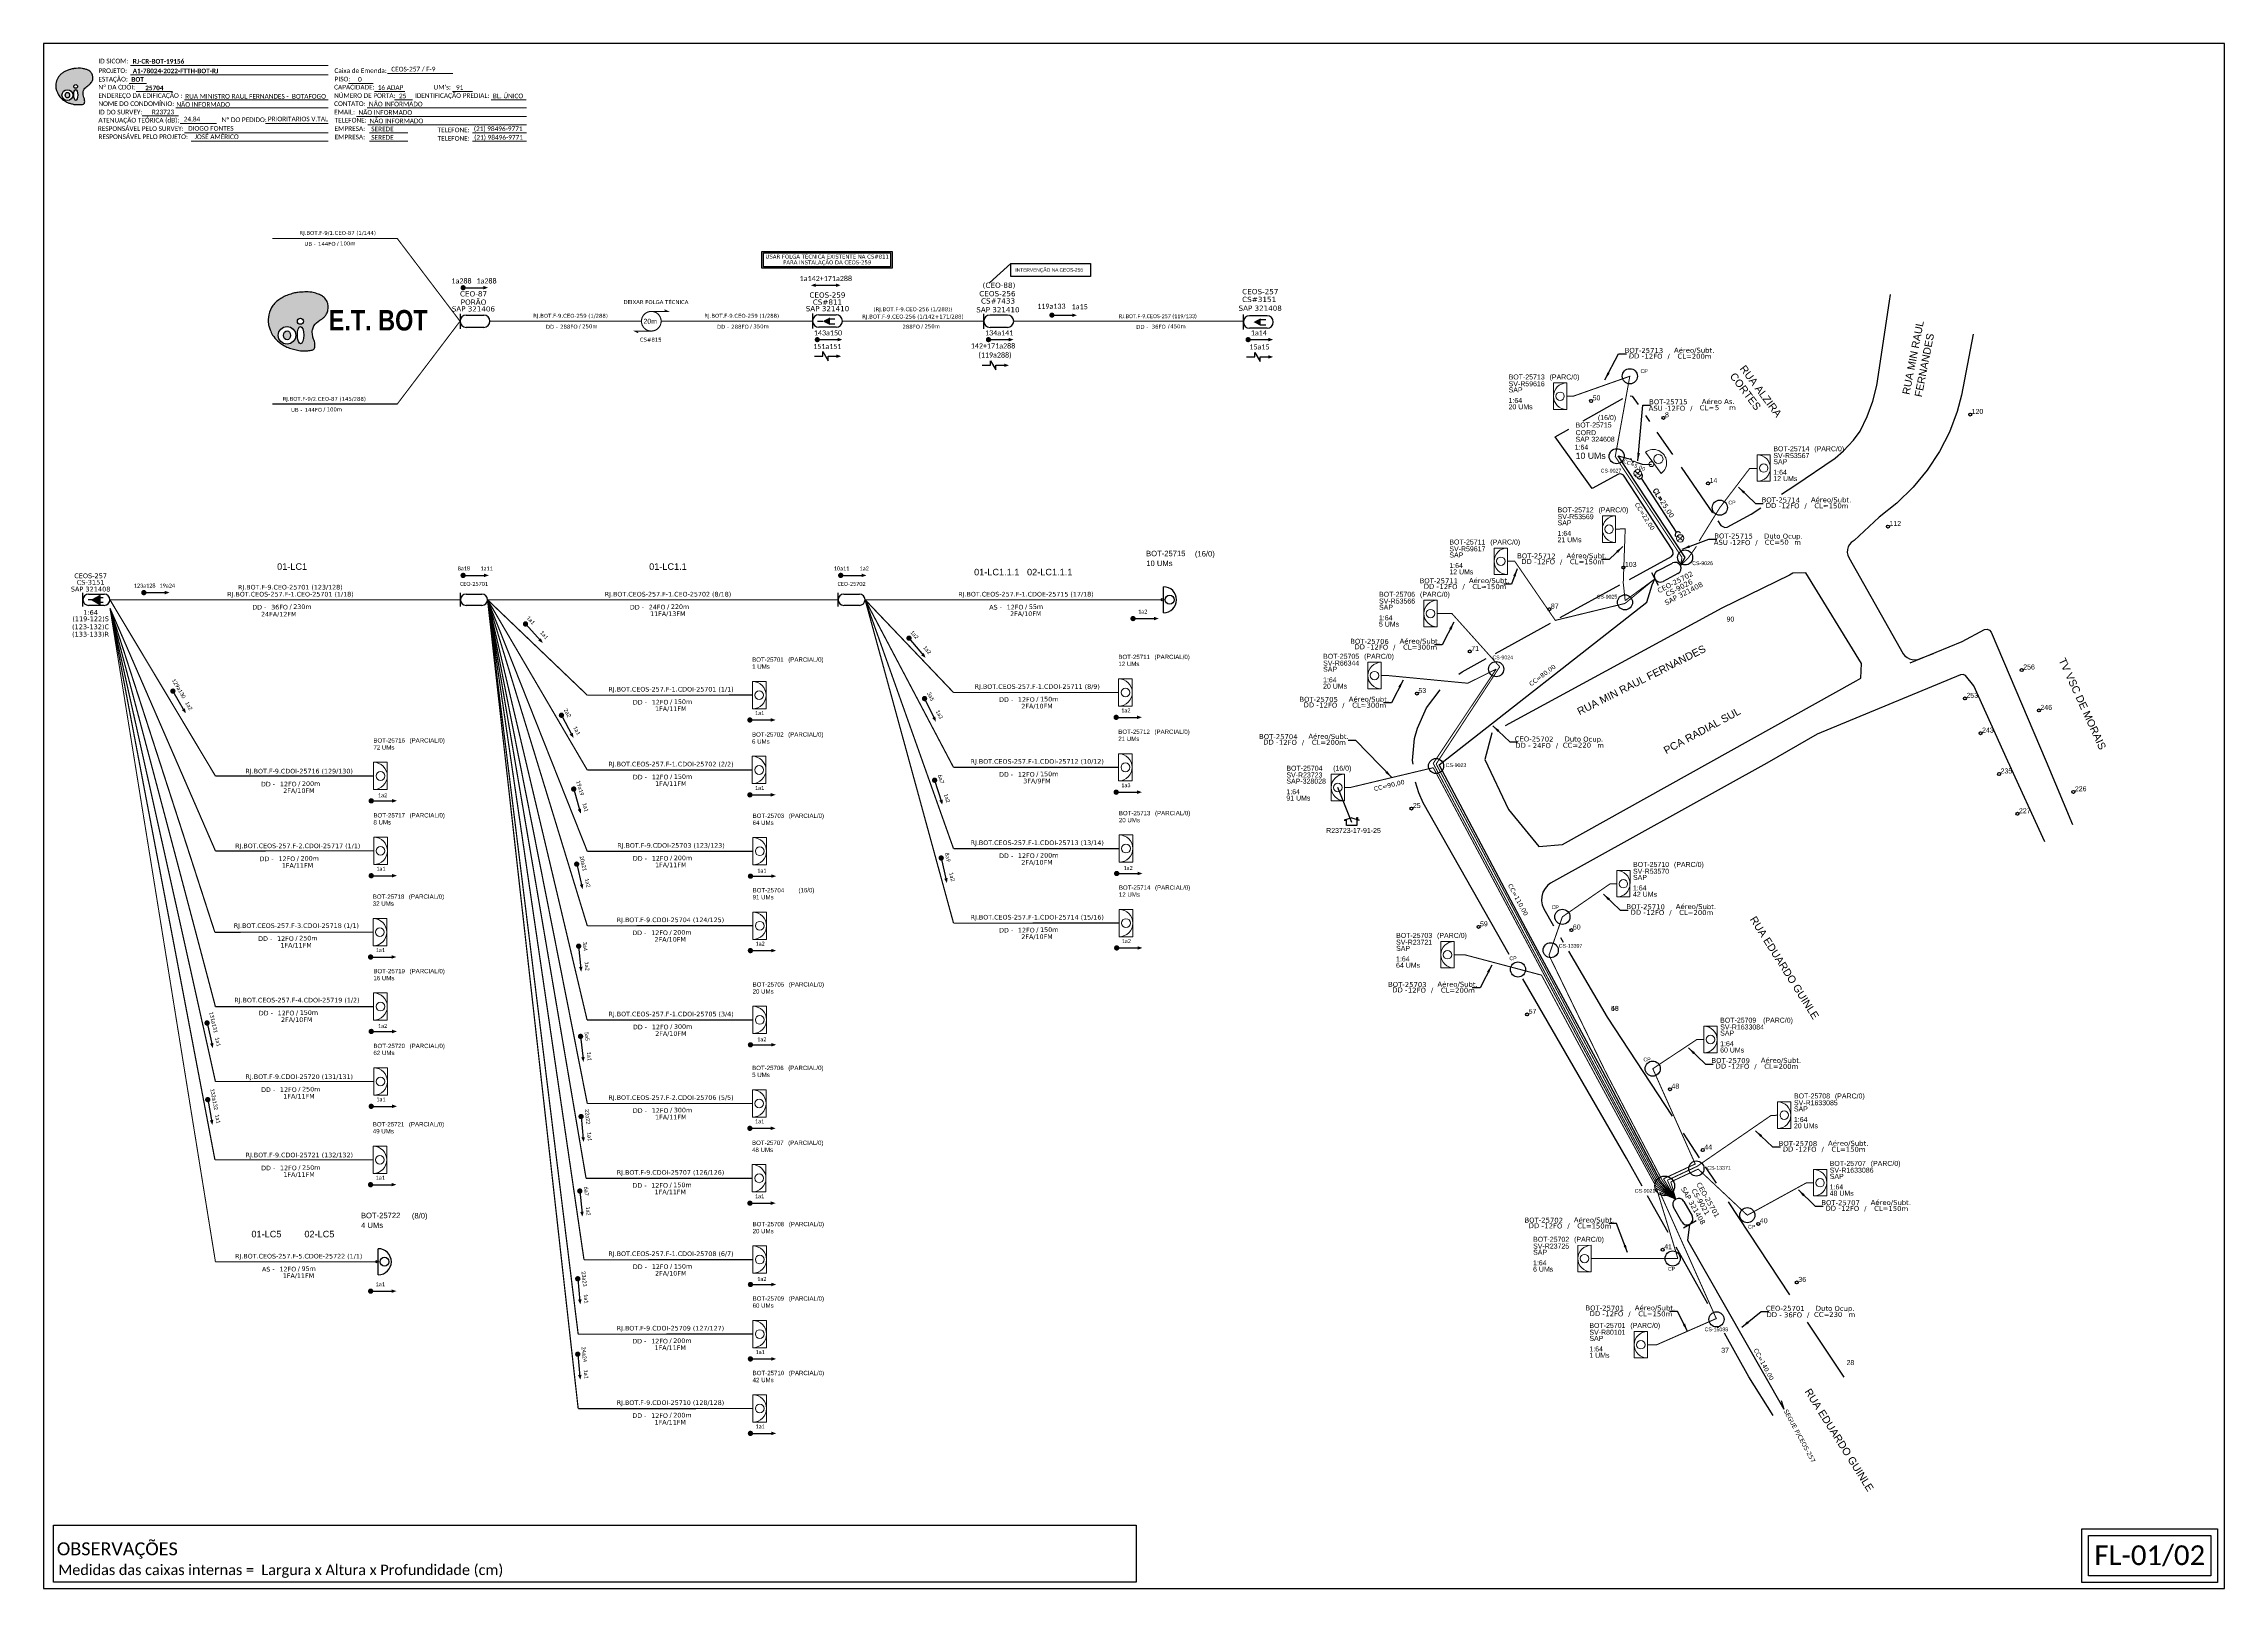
# Model space of a CAD drawing. Extents: x -86 to 1625, y 705 to 1299.
# Drawn here: x -86 to 753, y 705 to 1299 of the extents above; entities that cross this region are included whole.
import ezdxf
from ezdxf.enums import TextEntityAlignment as Align

# ---------------------------------------------------------------- set-up
doc = ezdxf.new("R2010")
doc.units = 0
doc.linetypes.add('PHANTOM2', pattern=[1.25, 0.625, -0.125, 0.125, -0.125, 0.125, -0.125])
for name, color, linetype, lineweight in [("20.0-LEGENDA DOS CDO'S", 1, 'Continuous', 0), ('20.1-CDO_INTERIOR', 1, 'Continuous', 0), ('20.2-CDO_POSTE', 1, 'Continuous', 5), ('20.6-CORDOALHA_SUPORTE', 7, 'Continuous', 25), ('40.1-ETIQUETAS', 1, 'Continuous', 20), ('CORDOALHA_SUPORTE', 7, 'Continuous', 25), ('Numeração', 98, 'Continuous', 0), ('Postes', 1, 'Continuous', 0), ('Segmento Logradouro Texto', 7, 'Continuous', 0)]:
    doc.layers.add(name, color=color, linetype=linetype, lineweight=lineweight)
for name, color, linetype in [('20.4-CEOS', 1, 'Continuous'), ('20.5-CABO AÉREO', 1, 'Continuous'), ('20.5-CEO', 1, 'Continuous'), ('CAP a instalar', 1, 'Continuous'), ('celulas gpon', 7, 'Continuous'), ('E.T.', 7, 'Continuous'), ('label_cabos', 7, 'Continuous'), ('locais', 7, 'Continuous'), ('locais legendas', 7, 'Continuous'), ('Numeração Texto', 34, 'Continuous'), ('QUADRA', 7, 'Continuous'), ('SETA', 7, 'Continuous'), ('Subida Lateral', 5, 'Continuous'), ('surveys', 7, 'Continuous'), ('surveys legendas', 7, 'Continuous')]:
    doc.layers.add(name, color=color, linetype=linetype)
doc.layers.add('DROP DE CLIENTE', color=140, linetype='Continuous', plot=False)
doc.styles.add('ARIAL', font='arial.ttf')
doc.styles.add('DIGICADE', font='arial.ttf')
doc.styles.add('ROMANS', font='romans')
doc.styles.add('siredit', font='verdana.ttf')
doc.styles.get("Standard").update_dxf_attribs({"font": 'arial.ttf'})
doc.styles.add('SWISS BIT', font='swisscb.ttf')
doc.styles.add('WMF-Calibri0', font='calibri.ttf')
doc.styles.add('WMF-Calibri1', font='calibrib.ttf')
doc.linetypes.add('FENCELINE1', pattern='A,0.25,-0.1,[133,ltypeshp.shx,S=0.1,R=0,X=-0.1,Y=0],-0.1,1', length=1.45)
doc.dimstyles.new('CC', dxfattribs={"dimtxt": 1, "dimasz": 2, "dimexe": 0.18, "dimexo": 0.0625, "dimgap": 0.09, "dimtad": 0, "dimdec": 0, "dimrnd": 1, "dimzin": 0, "dimdsep": 46, "dimtxsty": 'siredit', "dimblk": 'NONE', "dimcen": 0, "dimse1": 1, "dimse2": 1, "dimsd1": 1, "dimsd2": 1, "dimclrt": 7, "dimadec": 0, "dimazin": 0, "dimtfac": 1, "dimtdec": 0, "dimtofl": 0, "dimtmove": 0, "dimatfit": 3, "dimfxl": 0, "dimtolj": 1, "dimtzin": 0, "dimarcsym": 0})

# ---------------------------------------------------------------- blocks, each defined once
blk = doc.blocks.new('CDOE_CT_POST_DESENHO')
at = {"color": 0}
blk.add_line((2.14, 0.39), (-2.11, 0.39), dxfattribs=at)
for centre, radius in [((0.01, 1.4), 0.733), ((0.01, 0), 0.393)]:
    blk.add_circle(centre, radius, dxfattribs=at)
blk.add_arc((0.01, 0.39), 2.12, 0, 180, dxfattribs=at)
blk = doc.blocks.new('_None')
blk = doc.blocks.new('OI')
h = blk.add_hatch(color=40)
edge = h.paths.add_edge_path()
edge.add_spline(control_points=[(4.35, -0.67), (3.92, -0.99), (3.26, -1.5), (2.81, -2.59), (2.9, -3.5), (3.06, -4.27), (3.31, -4.85), (3.37, -5.39), (3.4, -5.88), (3.2, -6.4), (2.54, -6.61), (1.65, -6.63), (0.55, -6.67), (-0.56, -6.42), (-1.61, -6.14), (-2.77, -5.61), (-3.92, -4.77), (-4.89, -3.7), (-5.34, -2.65), (-5.6, -1.94), (-5.85, -0.96), (-5.71, 0.47), (-5.1, 2.02), (-4.14, 3.02), (-3.3, 3.61), (-2.37, 4.16), (-1.36, 4.44), (-0.56, 4.7), (0.79, 4.85), (2.24, 4.97), (3.79, 4.57), (4.67, 4.21), (5.44, 3.65), (5.76, 2.99), (6.03, 2.21), (6.01, 1.46), (5.72, 0.64), (5.31, 0.08), (4.88, -0.38), (4.51, -0.55), (4.35, -0.67)], knot_values=[0, 0, 0, 0, 1.60434, 2.417191, 3.427595, 4.282808, 4.776746, 5.304182, 5.888771, 6.258406, 6.858137, 7.79129, 8.986195, 10.124242, 11.187857, 12.242908, 13.953784, 15.414161, 16.515391, 17.349188, 17.675853, 19.552021, 21.515531, 22.568638, 23.63245, 24.621084, 25.782718, 26.745347, 27.142653, 29.870543, 31.004649, 31.921532, 32.709589, 33.801391, 34.042471, 35.192333, 35.971461, 36.628871, 37.254359, 37.836911, 37.836911, 37.836911, 37.836911], degree=3, periodic=0)
h.paths.add_polyline_path([(1.13, -0.87, -1), (-0.04, -0.87, -1)], flags=16)
edge = h.paths.add_edge_path(flags=16)
edge.add_ellipse((0.56, -3.59), major_axis=(-0.02, 1.71), ratio=0.361305, start_angle=0, end_angle=360)
h.paths.add_polyline_path([(-0.36, -3.62, -1), (-3.8, -3.62, -1)], flags=16)
edge = h.paths.add_edge_path(flags=0)
edge.add_ellipse((-2.08, -3.62), major_axis=(0, 0.885), ratio=0.758294, start_angle=0, end_angle=360)
at = {"color": 40}
for centre, radius in [((-2.08, -3.62), 1.72), ((0.54, -0.87), 0.587)]:
    blk.add_circle(centre, radius, dxfattribs=at)
blk.add_ellipse((-2.08, -3.62), major_axis=(0, 0.885), ratio=0.758294, start_param=-3.141592653589792, end_param=3.141592653589792, dxfattribs=at)
blk.add_ellipse((0.56, -3.59), major_axis=(-0.02, 1.71), ratio=0.361305, dxfattribs=at)
at = {"color": 40, "start_tangent": (-0.800898, -0.598801), "end_tangent": (-0.800898, -0.598801)}
blk.add_spline([(4.35, -0.67), (3.2, -1.78), (2.9, -2.54), (2.92, -3.55), (3.12, -4.38), (3.28, -4.85), (3.37, -5.37), (3.35, -5.95), (3.2, -6.29), (2.66, -6.55), (1.73, -6.63), (0.54, -6.62), (-0.58, -6.41), (-1.6, -6.11), (-2.56, -5.67), (-3.95, -4.67), (-4.89, -3.56), (-5.37, -2.56), (-5.64, -1.78), (-5.72, -1.46), (-5.63, 0.42), (-4.84, 2.22), (-4.13, 2.99), (-3.27, 3.62), (-2.4, 4.09), (-1.3, 4.47), (-0.37, 4.72), (0.02, 4.77), (2.75, 4.8), (3.85, 4.53), (4.69, 4.16), (5.31, 3.68), (5.85, 2.73), (5.93, 2.5), (5.94, 1.35), (5.67, 0.62), (5.29, 0.08), (4.84, -0.36), (4.35, -0.67)], degree=3, dxfattribs=at)

msp = doc.modelspace()

# ---------------------------------------------------------------- hatches: boundary and pattern name
msp.add_hatch(color=256).paths.add_polyline_path([(-64.07, 1086.87), (-67.21, 1085.17), (-64.07, 1083.39)])
at = {"layer": 'E.T.'}
h = msp.add_hatch(color=40, dxfattribs=at)
edge = h.paths.add_edge_path()
edge.add_spline(control_points=[(20.4, 1192.64), (19.56, 1192.01), (18.25, 1191.01), (17.37, 1188.86), (17.54, 1187.07), (17.85, 1185.56), (18.35, 1184.43), (18.48, 1183.37), (18.53, 1182.4), (18.14, 1181.39), (16.84, 1180.97), (15.09, 1180.92), (12.93, 1180.85), (10.74, 1181.33), (8.68, 1181.89), (6.39, 1182.94), (4.14, 1184.59), (2.23, 1186.7), (1.35, 1188.76), (0.83, 1190.15), (0.36, 1192.08), (0.63, 1194.88), (1.83, 1197.94), (3.7, 1199.89), (5.36, 1201.06), (7.19, 1202.13), (9.16, 1202.69), (10.74, 1203.21), (13.4, 1203.5), (16.24, 1203.72), (19.29, 1202.95), (21.01, 1202.23), (22.53, 1201.13), (23.17, 1199.85), (23.7, 1198.31), (23.65, 1196.82), (23.08, 1195.21), (22.29, 1194.11), (21.42, 1193.22), (20.7, 1192.87), (20.4, 1192.64)], knot_values=[0, 0, 0, 0, 1.60434, 2.417191, 3.427595, 4.282808, 4.776746, 5.304182, 5.888771, 6.258406, 6.858137, 7.79129, 8.986195, 10.124242, 11.187857, 12.242908, 13.953784, 15.414161, 16.515391, 17.349188, 17.675853, 19.552021, 21.515531, 22.568638, 23.63245, 24.621084, 25.782718, 26.745347, 27.142653, 29.870543, 31.004649, 31.921532, 32.709589, 33.801391, 34.042471, 35.192333, 35.971461, 36.628871, 37.254359, 37.836911, 37.836911, 37.836911, 37.836911], degree=3, periodic=0)
edge = h.paths.add_edge_path(flags=16)
edge.add_ellipse((12.91, 1192.24), major_axis=(1.15, 0), ratio=1, start_angle=180, end_angle=360, ccw=False)
edge.add_ellipse((12.91, 1192.24), major_axis=(-1.15, 0), ratio=1, start_angle=180, end_angle=360, ccw=False)
edge = h.paths.add_edge_path(flags=16)
edge.add_ellipse((12.95, 1186.91), major_axis=(-0.04, 3.36), ratio=0.361305, start_angle=0, end_angle=360)
edge = h.paths.add_edge_path(flags=16)
edge.add_ellipse((7.76, 1186.85), major_axis=(3.38, 0), ratio=1, start_angle=180, end_angle=360, ccw=False)
edge.add_ellipse((7.76, 1186.85), major_axis=(-3.38, 0), ratio=1, start_angle=180, end_angle=360, ccw=False)
edge = h.paths.add_edge_path(flags=0)
edge.add_ellipse((7.76, 1186.85), major_axis=(0, 1.74), ratio=0.758294, start_angle=0, end_angle=360)

# ---------------------------------------------------------------- linework, layer by layer
at = {"color": 7}
for p, q in [((277.91, 1207.1), (286.06, 1214.46)), ((286.06, 1214.46), (316.68, 1214.46)), ((286.06, 1209.42), (286.06, 1214.46)), ((316.68, 1209.42), (286.06, 1209.42)), ((316.68, 1214.46), (316.68, 1209.42))]:
    msp.add_line(p, q, dxfattribs=at)
msp.add_lwpolyline([(-85.84, 705.02), (752.73, 705.02), (752.73, 1299.02), (-85.84, 1299.02), (-85.84, 705.02)])
at = {"color": 7, "lineweight": 0}
for points in [[(-52.88, 1283.7), (-46.33, 1283.7)], [(-52.37, 1290.67), (23.61, 1290.67)], [(-52.37, 1286.98), (23.61, 1286.98)], [(31.4, 1283.75), (40.89, 1283.75)], [(46.45, 1287.47), (71.58, 1287.47)], [(-50.22, 1280.63), (-36.28, 1280.63)], [(-31.65, 1277.4), (23.61, 1277.4)], [(41.45, 1280.63), (53.07, 1280.63)], [(49.04, 1277.4), (55.98, 1277.4)], [(71.39, 1280.63), (79.06, 1280.63)], [(86.21, 1277.4), (99.77, 1277.4)], [(-47.9, 1271.22), (-33.96, 1271.22)], [(-35.06, 1274.28), (23.61, 1274.28)], [(-33.37, 1268.25), (-19.42, 1268.25)], [(-0.53, 1268.26), (23.62, 1268.26)], [(34.53, 1271.05), (99.79, 1271.05)], [(38.57, 1274.28), (99.79, 1274.28)], [(38.81, 1267.81), (99.79, 1267.81)], [(-31.65, 1264.7), (23.61, 1264.7)], [(-29.16, 1261.46), (23.61, 1261.46)], [(39.42, 1264.7), (54.22, 1264.7)], [(39.42, 1261.46), (54.22, 1261.46)], [(79.02, 1264.7), (99.79, 1264.7)], [(79.02, 1261.46), (99.79, 1261.46)]]:
    msp.add_lwpolyline(points, dxfattribs=at)
at = {"color": 7}
for points in [[(190.35, 1219.15), (240.47, 1219.15), (240.47, 1212.64), (190.35, 1212.64)], [(190.95, 1218.55), (239.87, 1218.55), (239.87, 1213.24), (190.95, 1213.24)], [(-82.03, 729.3), (334.24, 729.3), (334.24, 707.42), (-82.03, 707.42)]]:
    msp.add_lwpolyline(points, close=True, dxfattribs=at)
for points, const_width in [([(74.98, 1205.17, 1), (75.97, 1205.17, 1)], 0.99), ([(147.83, 1196.05, 1.000012), (147.83, 1188.49, 0.999978)], 0.42), ([(301.39, 1194.62, 1), (302.38, 1194.62, 1)], 0.99), ([(211.16, 1185.19, 1), (212.15, 1185.19, 1)], 0.99), ([(276.98, 1185.19, 1), (277.97, 1185.19, 1)], 0.99), ([(376.83, 1185.19, 1), (377.82, 1185.19, 1)], 0.99), ([(74.97, 1094.53, 1), (75.99, 1094.53, 1)], 1.02), ([(220.16, 1094.53, 1), (221.18, 1094.53, 1)], 1.02), ([(-47.81, 1087.92, 1), (-46.79, 1087.92, 1)], 1.02), ([(332.57, 1077.94, 1), (333.58, 1077.94, 1)], 1.02), ([(39.41, 819.31, 1), (40.42, 819.31, 1)], 1.02)]:
    msp.add_lwpolyline(points, format="xyb", close=True, dxfattribs=dict(at, const_width=const_width))
at = {"color": 7, "const_width": 0.394}
for points in [[(147.83, 1196.05), (154.13, 1196.05), (152.87, 1196.68)], [(147.83, 1188.49), (141.53, 1188.49), (142.79, 1187.86)]]:
    msp.add_lwpolyline(points, dxfattribs=at)
at = {"color": 7}
for points in [[(213.78, 1178.82), (213.78, 1180.58), (215.87, 1177.08), (215.88, 1178.82)], [(278.28, 1175.32), (278.28, 1177.08), (280.37, 1173.58), (280.37, 1175.32)], [(379.88, 1178.55), (379.88, 1180.3), (381.97, 1176.8), (381.97, 1178.55)]]:
    msp.add_lwpolyline(points, dxfattribs=at)
at = {"color": 1}
msp.add_lwpolyline([(-64.07, 1086.87), (-67.21, 1085.17), (-64.07, 1083.39), (-64.07, 1086.87)], dxfattribs=at)
at = {"const_width": 1.02}
for points in [[(99.12, 1076.25, 1), (99.8, 1075.49, 1)], [(246.59, 1070.78, 1), (247.25, 1070.01, 1)], [(-36.39, 1050.48, 1), (-35.88, 1049.6, 1)], [(113.05, 1041.21, 1), (113.53, 1040.31, 1)], [(185.25, 1038.94, 1), (186.26, 1038.94, 1)], [(252.68, 1047.63, 1), (253.13, 1046.72, 1)], [(326.08, 1039.96, 1), (327.1, 1039.96, 1)], [(256.62, 1016.27, 1), (256.92, 1015.3, 1)], [(39.63, 1007.85, 1), (40.65, 1007.85, 1)], [(117.85, 1012.89, 1), (118.13, 1011.91, 1)], [(185.25, 1010.15, 1), (186.26, 1010.15, 1)], [(326.08, 1011.18, 1), (327.1, 1011.18, 1)], [(119.04, 984.01, 1), (119.27, 983.02, 1)], [(259.2, 986.38, 1), (259.42, 985.39, 1)], [(39.63, 979.06, 1), (40.65, 979.06, 1)], [(185.46, 978.89, 1), (186.47, 978.89, 1)], [(326.29, 979.91, 1), (327.31, 979.91, 1)], [(39.41, 947.8, 1), (40.42, 947.8, 1)], [(119.85, 952.48, 1), (119.95, 951.47, 1)], [(185.44, 950.26, 1), (186.46, 950.26, 1)], [(326.28, 951.28, 1), (327.29, 951.28, 1)], [(-23.11, 922.93, 1), (-22.88, 921.93, 1)], [(39.63, 919.17, 1), (40.65, 919.17, 1)], [(120.57, 917.78, 1), (120.69, 916.77, 1)], [(185.46, 914.04, 1), (186.47, 914.04, 1)], [(-22.82, 893.46, 1), (-22.64, 892.46, 1)], [(39.63, 890.38, 1), (40.65, 890.38, 1)], [(120.78, 886.97, 1), (120.88, 885.96, 1)], [(185.25, 881.93, 1), (186.26, 881.93, 1)], [(39.41, 860.26, 1), (40.42, 860.26, 1)], [(120.29, 858.32, 1), (120.39, 857.31, 1)], [(185.25, 853.14, 1), (186.26, 853.14, 1)], [(119.5, 824.59, 1), (119.6, 823.57, 1)], [(185.46, 821.88, 1), (186.47, 821.88, 1)], [(119.5, 795.59, 1), (119.6, 794.58, 1)], [(185.44, 793.25, 1), (186.46, 793.25, 1)], [(185.45, 764.62, 1), (186.47, 764.62, 1)]]:
    msp.add_lwpolyline(points, format="xyb", close=True, dxfattribs=at)
at = {"color": 1}
for points in [[(697.85, 727.95), (750.07, 727.95), (750.07, 707.29), (697.85, 707.29)], [(700.46, 725.34), (747.46, 725.34), (747.46, 709.9), (700.46, 709.9)]]:
    msp.add_lwpolyline(points, close=True, dxfattribs=at)
at = {"layer": '20.1-CDO_INTERIOR', "color": 252, "lineweight": 18}
for points in [[(494.73, 1158.33), (494.73, 1168.53), (499.83, 1168.53), (499.83, 1158.33)], [(578.12, 1130.73), (578.13, 1140.93), (573.03, 1140.93), (573.02, 1130.73)], [(513.55, 1107.22), (513.54, 1117.42), (518.64, 1117.42), (518.65, 1107.22)], [(471.94, 1094.86), (471.93, 1105.06), (477.03, 1105.06), (477.04, 1094.86)], [(444.89, 1074.76), (444.89, 1084.96), (449.99, 1084.96), (449.99, 1074.76)], [(423.4, 1050.92), (423.4, 1061.12), (428.5, 1061.12), (428.5, 1050.92)], [(524.16, 970.88), (524.17, 981.08), (519.07, 981.08), (519.06, 970.88)], [(451.46, 943.59), (451.45, 953.79), (456.55, 953.79), (456.56, 943.59)], [(557.69, 911), (557.69, 921.2), (552.59, 921.2), (552.59, 911)], [(586.05, 881.86), (586.05, 892.06), (580.95, 892.06), (580.95, 881.86)], [(599.8, 855.92), (599.81, 866.12), (594.71, 866.12), (594.7, 855.92)], [(504.15, 826.73), (504.15, 836.93), (509.25, 836.94), (509.25, 826.74)], [(525.79, 793.62), (525.78, 803.82), (530.88, 803.82), (530.89, 793.62)]]:
    msp.add_lwpolyline(points, close=True, dxfattribs=at)
at = {"layer": '20.1-CDO_INTERIOR', "color": 8, "lineweight": 18}
for points in [[(191.95, 1043.26), (191.95, 1053.76), (186.7, 1053.76), (186.7, 1043.26)], [(332.79, 1044.28), (332.79, 1054.78), (327.54, 1054.78), (327.54, 1044.28)], [(191.92, 1014.47), (191.92, 1024.97), (186.67, 1024.97), (186.67, 1014.47)], [(332.76, 1015.49), (332.76, 1025.99), (327.51, 1025.99), (327.51, 1015.49)], [(46.32, 1012.16), (46.32, 1022.66), (41.07, 1022.66), (41.07, 1012.16)], [(46.34, 983.38), (46.34, 993.88), (41.09, 993.88), (41.09, 983.38)], [(192.15, 983.21), (192.15, 993.71), (186.9, 993.71), (186.9, 983.21)], [(332.98, 984.23), (332.98, 994.73), (327.73, 994.73), (327.73, 984.23)], [(332.98, 955.6), (332.98, 966.1), (327.73, 966.1), (327.73, 955.6)], [(46.08, 952.11), (46.08, 962.61), (40.83, 962.61), (40.83, 952.11)], [(46.32, 923.48), (46.32, 933.98), (41.07, 933.98), (41.07, 923.48)], [(192.15, 918.36), (192.15, 928.86), (186.9, 928.86), (186.9, 918.36)], [(46.34, 894.7), (46.34, 905.2), (41.09, 905.2), (41.09, 894.7)], [(191.95, 886.24), (191.95, 896.74), (186.7, 896.74), (186.7, 886.24)], [(46.08, 864.58), (46.08, 875.08), (40.83, 875.08), (40.83, 864.58)], [(191.92, 857.46), (191.92, 867.96), (186.67, 867.96), (186.67, 857.46)], [(192.15, 826.19), (192.15, 836.69), (186.9, 836.69), (186.9, 826.19)], [(192.15, 797.56), (192.15, 808.06), (186.9, 808.06), (186.9, 797.56)], [(192.16, 768.93), (192.16, 779.43), (186.91, 779.43), (186.91, 768.93)]]:
    msp.add_lwpolyline(points, close=True, dxfattribs=at)
at = {"layer": '20.1-CDO_INTERIOR', "color": 1, "lineweight": 18}
for points in [[(409.28, 1007.89), (409.27, 1018.09), (414.37, 1018.09), (414.38, 1007.89)], [(192.15, 954.57), (192.15, 965.08), (186.9, 965.08), (186.9, 954.57)]]:
    msp.add_lwpolyline(points, close=True, dxfattribs=at)
at = {"layer": '20.1-CDO_INTERIOR', "color": 252, "lineweight": 18}
for centre in [(497.28, 1163.43), (575.57, 1135.83), (516.1, 1112.32), (474.48, 1099.96), (447.44, 1079.86), (425.95, 1056.02), (521.61, 975.98), (454, 948.69), (555.14, 916.1), (583.5, 886.96), (597.26, 861.02), (506.7, 831.84), (528.33, 798.72)]:
    msp.add_circle(centre, 1.63, dxfattribs=at)
at = {"layer": '20.1-CDO_INTERIOR', "color": 8, "lineweight": 18}
for centre in [(189.33, 1048.51), (330.16, 1049.53), (43.7, 1017.41), (189.3, 1019.72), (330.13, 1020.74), (43.71, 988.63), (189.52, 988.46), (330.36, 989.48), (43.46, 957.36), (330.36, 960.85), (43.7, 928.73), (189.52, 923.61), (43.71, 899.95), (189.33, 891.49), (43.46, 869.83), (189.3, 862.71), (189.52, 831.44), (189.52, 802.81), (189.53, 774.18)]:
    msp.add_circle(centre, 1.68, dxfattribs=at)
at = {"layer": '20.1-CDO_INTERIOR', "color": 1, "lineweight": 18}
for centre, radius in [((411.82, 1012.99), 1.63), ((189.52, 959.83), 1.68)]:
    msp.add_circle(centre, radius, dxfattribs=at)
at = {"layer": '20.1-CDO_INTERIOR', "color": 252, "lineweight": 18}
for centre, start, end in [((499.83, 1163.43), 90.02759, 270.02759), ((573.02, 1135.83), 269.97241, 89.97241), ((518.65, 1112.32), 90.02759, 270.02759), ((477.03, 1099.96), 90.02759, 270.02759), ((449.99, 1079.86), 90.02759, 270.02759), ((428.5, 1056.02), 90.02759, 270.02759), ((519.06, 975.98), 269.97241, 89.97241), ((456.55, 948.69), 90.02759, 270.02759), ((552.59, 916.1), 269.97241, 89.97241), ((580.95, 886.96), 269.97241, 89.97241), ((594.71, 861.02), 269.97241, 89.97241), ((509.25, 831.84), 90.02759, 270.02759), ((530.88, 798.72), 90.02759, 270.02759)]:
    msp.add_arc(centre, 5.1, start, end, dxfattribs=at)
at = {"layer": '20.1-CDO_INTERIOR', "color": 8, "lineweight": 18}
for centre in [(186.7, 1048.51), (327.54, 1049.53), (186.67, 1019.72), (327.51, 1020.74), (41.07, 1017.41), (41.09, 988.63), (186.9, 988.46), (327.73, 989.48), (327.73, 960.85), (40.83, 957.36), (41.07, 928.73), (186.9, 923.61), (41.09, 899.95), (186.7, 891.49), (40.83, 869.83), (186.67, 862.71), (186.9, 831.44), (186.9, 802.81), (186.91, 774.18)]:
    msp.add_arc(centre, 5.25, 270, 90, dxfattribs=at)
at = {"layer": '20.1-CDO_INTERIOR', "color": 1, "lineweight": 18}
for centre, radius, start, end in [((414.37, 1012.99), 5.1, 90.02759, 270.02759), ((186.9, 959.83), 5.25, 270, 90)]:
    msp.add_arc(centre, radius, start, end, dxfattribs=at)
at = {"layer": '20.4-CEOS', "color": 7}
for p, q in [((284.79, 1194.66), (278.08, 1194.66)), ((384.62, 1194.35), (377.91, 1194.35)), ((284.79, 1189.87), (278.08, 1189.87)), ((384.62, 1189.56), (377.91, 1189.56)), ((-70.73, 1082.56), (-70.73, 1087.78)), ((-67.21, 1085.17), (-68.67, 1085.17)), ((-68.57, 1087.34), (-62.5, 1087.34)), ((-62.5, 1083.01), (-68.57, 1083.01)), ((-67.21, 1085.17), (-64.7, 1085.17)), ((-64.81, 1086.03), (-62.97, 1086.03)), ((-64.81, 1084.23), (-62.97, 1084.23)), ((221.81, 1087.34), (227.88, 1087.34)), ((227.88, 1083.01), (221.81, 1083.01))]:
    msp.add_line(p, q, dxfattribs=at)
at = {"layer": '20.4-CEOS', "color": 5}
for p, q in [((76.62, 1087.34), (82.69, 1087.34)), ((82.69, 1083.01), (76.62, 1083.01))]:
    msp.add_line(p, q, dxfattribs=at)
at = {"layer": '20.4-CEOS', "color": 7}
for points in [[(211.73, 1192.27), (213.76, 1192.27)], [(216.41, 1193.22), (218.45, 1193.22)], [(216.41, 1191.23), (218.45, 1191.23)], [(275.69, 1189.38), (275.69, 1195.15)], [(375.51, 1189.07), (375.51, 1194.84)], [(382.06, 1192.91), (384.1, 1192.91)], [(382.06, 1190.91), (384.1, 1190.91)], [(219.65, 1082.56), (219.65, 1087.78)]]:
    msp.add_lwpolyline(points, dxfattribs=at)
for points in [[(213.76, 1192.27, 0, 2.95, 0), (216.54, 1192.27, 2.95, 2.95, 0)], [(379.41, 1191.96, 0, 2.95, 0), (382.18, 1191.96, 2.95, 2.95, 0)]]:
    msp.add_lwpolyline(points, format="xyseb", dxfattribs=at)
at = {"layer": '20.4-CEOS', "color": 5}
msp.add_lwpolyline([(74.46, 1082.56), (74.46, 1087.78)], dxfattribs=at)
at = {"layer": '20.4-CEOS', "color": 7}
for centre, radius, start, end in [((278.08, 1192.27), 2.39, 90, 270), ((284.79, 1192.27), 2.39, 270, 90), ((377.91, 1191.96), 2.39, 90, 270), ((384.62, 1191.96), 2.39, 270, 90), ((-68.57, 1085.17), 2.16, 90, 270), ((-62.5, 1085.17), 2.16, 270, 90), ((221.81, 1085.17), 2.16, 90, 270), ((227.88, 1085.17), 2.16, 270, 90)]:
    msp.add_arc(centre, radius, start, end, dxfattribs=at)
at = {"layer": '20.4-CEOS', "color": 5}
for centre, start, end in [((76.62, 1085.17), 90, 270), ((82.69, 1085.17), 270, 90)]:
    msp.add_arc(centre, 2.16, start, end, dxfattribs=at)
at = {"layer": '20.5-CABO AÉREO', "color": 7, "ltscale": 50, "const_width": 0.4}
for points in [[(2.08, 1224.09), (50.15, 1224.09), (74.29, 1192.27)], [(2.08, 1160.44), (50.15, 1160.44), (74.29, 1192.27)], [(85.79, 1192.27), (144.05, 1192.27)], [(151.61, 1192.27), (209.87, 1192.27)], [(221.37, 1192.27), (275.69, 1192.27)], [(287.19, 1192.27), (375.53, 1192.27)]]:
    msp.add_lwpolyline(points, dxfattribs=at)
at = {"layer": '20.5-CEO', "color": 7}
for p, q in [((76.68, 1194.66), (83.38, 1194.66)), ((212.25, 1194.73), (218.92, 1194.73)), ((83.38, 1189.88), (76.68, 1189.88)), ((218.92, 1189.97), (212.25, 1189.97)), ((534.75, 1096.33), (540.47, 1099.3)), ((532.5, 1095.68), (535.06, 1090.77)), ((542.59, 1095.23), (536.88, 1092.25))]:
    msp.add_line(p, q, dxfattribs=at)
at = {"layer": '20.5-CEO', "color": 5}
for p, q in [((544.06, 845.96), (540.89, 851.57)), ((544.89, 853.83), (548.06, 848.22))]:
    msp.add_line(p, q, dxfattribs=at)
at = {"layer": '20.5-CEO', "color": 7}
for points in [[(74.29, 1195.15), (74.29, 1189.39)], [(209.87, 1195.22), (209.87, 1189.48)]]:
    msp.add_lwpolyline(points, dxfattribs=at)
at = {"layer": '20.5-CEO', "color": 5}
msp.add_lwpolyline([(544.78, 843.72), (549.6, 846.45)], dxfattribs=at)
at = {"layer": '20.5-CEO', "color": 7}
for centre, radius, start, end in [((76.68, 1192.27), 2.39, 90, 270), ((83.38, 1192.27), 2.39, 270, 90), ((212.25, 1192.35), 2.38, 90, 270), ((218.92, 1192.35), 2.38, 270, 90), ((541.53, 1097.27), 2.3, 297.51663, 117.51663), ((535.81, 1094.29), 2.3, 117.51663, 297.51663)]:
    msp.add_arc(centre, radius, start, end, dxfattribs=at)
at = {"layer": '20.5-CEO', "color": 5}
for centre, start, end in [((542.89, 852.7), 29.45936, 209.45936), ((546.06, 847.09), 209.45936, 29.45936)]:
    msp.add_arc(centre, 2.3, start, end, dxfattribs=at)
at = {"layer": 'CAP a instalar', "color": 7, "linetype": 'FENCELINE1', "ltscale": 50}
for p, q in [((545.33, 1101.46), (519.62, 1140.54)), ((519.62, 1140.54), (523.36, 1139.54)), ((526.48, 1138.14), (528.82, 1137.26)), ((528.82, 1137.26), (532.4, 1137.23)), ((543.57, 1098.33), (545.33, 1101.46))]:
    msp.add_line(p, q, dxfattribs=at)
at = {"layer": 'CAP a instalar', "color": 7, "ltscale": 50}
for p, q in [((530.64, 1084.3), (532.75, 1090.93)), ((532.75, 1090.93), (533.78, 1093.23)), ((450.74, 1021.65), (530.64, 1084.3)), ((484.09, 958.77), (450.74, 1021.65)), ((513.66, 903.76), (484.09, 958.77)), ((535.9, 861.65), (513.66, 903.76)), ((541.76, 854.7), (535.9, 861.65)), ((546.45, 838.73), (547.19, 845.09)), ((583.43, 773.83), (546.45, 838.73)), ((583.43, 773.83), (582.39, 777.2))]:
    msp.add_line(p, q, dxfattribs=at)
at = {"layer": 'CAP a instalar', "color": 8, "ltscale": 50, "const_width": 0.384}
for points in [[(544.18, 1101.43), (518.5, 1140.27), (524.1, 1171.11), (502.34, 1163.43), (499.83, 1163.43)], [(550.71, 1107.66), (558.71, 1120.59), (570.21, 1135.68), (573.02, 1135.67)], [(518.65, 1112.32), (522.32, 1112.45), (521.58, 1091.65), (522.31, 1084.84)], [(522.24, 1083.75), (495.46, 1077.25), (479.85, 1099.96), (477.03, 1099.96)], [(543.57, 1098.33), (546.63, 1101.34), (549.73, 1105.72)], [(543.57, 1098.33), (544.18, 1101.43)], [(533.78, 1093.23), (522.24, 1083.75)], [(533.78, 1093.23), (522.31, 1084.84)], [(474.08, 1059.4), (455.7, 1079.86), (455.7, 1079.86), (449.99, 1079.86)], [(428.5, 1056.02), (431.1, 1056.02), (461.78, 1053.07), (472.72, 1058.51)], [(448.5, 1022.23), (472.72, 1058.51)], [(449.63, 1022.02), (474.08, 1059.4)], [(448.5, 1022.23), (512.12, 903.16)], [(449.63, 1022.02), (512.93, 903.46)], [(493.02, 948.5), (498.17, 963.26), (516.58, 975.99), (519.06, 975.98)], [(510.8, 902.49), (490.15, 940.83), (460.5, 948.69), (456.55, 948.69)], [(541.76, 854.7), (536.45, 862.11), (514.46, 904.28), (493.02, 948.5), (493.02, 948.5)], [(537.05, 862.53), (549.26, 868.22), (532.94, 904.84), (549.9, 916.1), (552.59, 916.1)], [(541.76, 854.7), (534.05, 859.8), (510.8, 902.49)], [(512.12, 903.16), (534.92, 860.76), (541.76, 854.7)], [(512.93, 903.46), (535.42, 861.19), (541.76, 854.7)], [(538.54, 861.95), (549.94, 867.29), (578.35, 886.83), (580.95, 886.96)], [(539.87, 861.33), (550.41, 866.25), (569.28, 848.51), (592.09, 861.02), (594.71, 861.02)], [(541.76, 854.7), (535.68, 857.26), (557.35, 808.77), (534.46, 798.71), (530.88, 798.72)], [(542.58, 831.84), (534.38, 858.76), (541.76, 854.7)], [(541.76, 854.7), (537.05, 862.53)], [(541.76, 854.7), (538.54, 861.95)], [(541.76, 854.7), (539.87, 861.33), (539.87, 861.33)], [(542.58, 831.84), (509.25, 831.84)]]:
    msp.add_lwpolyline(points, dxfattribs=at)
at = {"layer": 'CAP a instalar', "color": 8, "ltscale": 7, "const_width": 0.474}
for points in [[(-60.33, 1085.17), (-19.77, 1017.41)], [(-60.33, 1081.94), (-19.77, 988.6)], [(-60.33, 1081.94), (-20, 957.33)], [(-60.33, 1081.94), (-19.77, 928.7)], [(-60.33, 1081.94), (-19.77, 899.92)], [(-19.96, 869.8), (-60.33, 1081.94)], [(84.86, 1085.17), (123.22, 1048.48)], [(84.86, 1085.17), (123.22, 1019.69)], [(84.86, 1085.17), (123.22, 988.43)], [(123.15, 923.58), (84.86, 1085.17)], [(123.22, 891.47), (84.86, 1085.17)], [(122.75, 862.68), (84.86, 1085.17)], [(121.95, 831.42), (84.86, 1085.17)], [(119.71, 802.78), (84.86, 1085.17)], [(119.72, 774.16), (84.86, 1085.17)], [(230.05, 1085.17), (264.05, 1049.5)], [(230.05, 1085.17), (264.05, 1020.71)], [(230.05, 1085.17), (264.05, 989.45)], [(230.05, 1085.17), (264.05, 960.82)], [(123.22, 1048.48), (186.7, 1048.51)], [(264.05, 1049.5), (327.54, 1049.53)], [(-19.77, 1017.38), (41.07, 1017.41)], [(123.22, 1019.69), (186.67, 1019.72)], [(264.05, 1020.71), (327.51, 1020.74)], [(264.05, 989.45), (327.73, 989.48)], [(-19.77, 988.6), (41.09, 988.63)], [(123.22, 988.43), (186.9, 988.46)], [(-20, 957.33), (40.83, 957.36)], [(264.05, 960.82), (327.73, 960.85)], [(-19.77, 928.7), (41.07, 928.73)], [(123.15, 923.58), (186.9, 923.61)], [(-19.77, 899.92), (41.09, 899.95)], [(123.22, 891.47), (186.7, 891.49)], [(-20, 869.8), (40.83, 869.83)], [(122.75, 862.68), (186.67, 862.71)], [(121.96, 831.34), (186.9, 831.44)], [(119.71, 802.78), (186.9, 802.81)], [(119.72, 774.16), (186.91, 774.18)]]:
    msp.add_lwpolyline(points, dxfattribs=at)
at = {"layer": 'CAP a instalar', "color": 7, "ltscale": 7, "const_width": 0.392}
for points in [[(-60.33, 1085.17), (74.46, 1085.17)], [(84.86, 1085.17), (219.65, 1085.17)]]:
    msp.add_lwpolyline(points, dxfattribs=at)
at = {"layer": 'CAP a instalar', "color": 7, "linetype": 'FENCELINE1', "ltscale": 10, "const_width": 0.392}
for points in [[(-19.77, 830.63), (-60.33, 1081.94)], [(230.05, 1085.17), (344.35, 1085.17)], [(-19.77, 830.63), (42.44, 830.63)]]:
    msp.add_lwpolyline(points, dxfattribs=at)
at = {"layer": 'CAP a instalar', "color": 1, "ltscale": 7, "const_width": 0.474}
for points in [[(84.86, 1085.17), (123.22, 959.8)], [(123.22, 959.8), (186.9, 959.83)]]:
    msp.add_lwpolyline(points, dxfattribs=at)
at = {"layer": 'CAP a instalar', "color": 1, "ltscale": 50, "const_width": 0.384}
for points in [[(414.37, 1012.99), (416.61, 1012.99), (448.52, 1020.6)], [(448.52, 1020.6), (511.55, 902.87)], [(511.55, 902.87), (534.46, 860.34), (541.76, 854.7)]]:
    msp.add_lwpolyline(points, dxfattribs=at)
at = {"layer": 'CORDOALHA_SUPORTE'}
msp.add_line((541.99, 1111.1), (528.55, 1131.9), dxfattribs=at)
for centre, start, end in [((527.87, 1132.85), 215.58822, 35.58822), ((542.63, 1110.12), 35.58822, 215.58822)]:
    msp.add_arc(centre, 1.17, start, end, dxfattribs=at)
at = {"layer": 'DROP DE CLIENTE'}
msp.add_lwpolyline([(417.27, 999.48), (411.82, 1012.99)], dxfattribs=at)
at = {"layer": 'E.T.', "color": 40}
for centre, major_axis, ratio in [((12.91, 1192.24), (1.15, 0), 1), ((7.76, 1186.85), (3.38, 0), 1), ((12.95, 1186.91), (-0.04, 3.36), 0.361305)]:
    msp.add_ellipse(centre, major_axis=major_axis, ratio=ratio, dxfattribs=at)
msp.add_ellipse((7.76, 1186.85), major_axis=(0, 1.74), ratio=0.758294, start_param=-3.141592653589792, end_param=3.141592653589792, dxfattribs=at)
at = {"layer": 'E.T.', "color": 40, "start_tangent": (-0.800898, -0.598801), "end_tangent": (-0.800898, -0.598801)}
msp.add_spline([(20.4, 1192.64), (18.12, 1190.46), (17.54, 1188.97), (17.59, 1186.99), (17.97, 1185.35), (18.3, 1184.44), (18.46, 1183.41), (18.44, 1182.26), (18.14, 1181.6), (17.08, 1181.09), (15.25, 1180.92), (12.9, 1180.95), (10.7, 1181.36), (8.7, 1181.95), (6.81, 1182.81), (4.09, 1184.78), (2.23, 1186.97), (1.3, 1188.92), (0.76, 1190.47), (0.61, 1191.1), (0.79, 1194.78), (2.32, 1198.32), (3.74, 1199.83), (5.42, 1201.07), (7.12, 1202), (9.28, 1202.74), (11.11, 1203.23), (11.89, 1203.33), (17.25, 1203.39), (19.41, 1202.86), (21.06, 1202.13), (22.28, 1201.18), (23.35, 1199.32), (23.5, 1198.87), (23.51, 1196.61), (22.98, 1195.17), (22.25, 1194.11), (21.36, 1193.26), (20.4, 1192.64)], degree=3, dxfattribs=at)
at = {"layer": 'label_cabos', "color": 7}
for p, q in [((344.78, 1080.18), (344.78, 1090.17)), ((42.87, 825.63), (42.87, 835.62))]:
    msp.add_line(p, q, dxfattribs=at)
for centre, radius in [((344.32, 1085.17), 0.462), ((347.16, 1085.17), 1.72), ((42.41, 830.63), 0.462), ((45.24, 830.63), 1.72)]:
    msp.add_circle(centre, radius, dxfattribs=at)
for centre in [(344.78, 1085.17), (42.87, 830.63)]:
    msp.add_arc(centre, 5, 270, 90, dxfattribs=at)
at = {"layer": 'locais', "linetype": 'Continuous'}
for centre, radius in [((524.1, 1171.11), 2.91), ((519.04, 1140.36), 2.91), ((558.71, 1120.59), 2.91), ((545.35, 1101.45), 2.91), ((522.24, 1084.18), 2.91), ((472.72, 1058.51), 2.91), ((449.59, 1021.24), 2.91), ((498.17, 963.26), 2.91), ((493.68, 950.4), 2.91), ((481.1, 943.02), 2.91), ((532.9, 904.88), 2.91), ((549.69, 866.47), 2.91), ((537.53, 859.8), 3.79), ((569.28, 848.51), 2.91), ((540.57, 831.85), 2.91), ((557.45, 808.46), 2.91)]:
    msp.add_circle(centre, radius, dxfattribs=at)
at = {"layer": 'Numeração'}
for centre in [(509.23, 1161.61), (537.05, 1155.11), (654.98, 1156.39), (554.18, 1129.89), (623.36, 1113.33), (521.64, 1097.57), (493.19, 1081.54), (462.55, 1065.29), (674.79, 1058.11), (442.21, 1049.09), (652.95, 1047.23), (681.4, 1042.6), (658.97, 1033.87), (666.1, 1018.16), (694.65, 1011.3), (440.11, 1004.87), (673.16, 1002.88), (465.92, 959.38), (501.64, 958.14), (484.62, 925.72), (539.55, 896.96), (552.17, 873.58), (573.51, 845.2), (536.74, 835.23), (588.31, 822.65)]:
    msp.add_circle(centre, 0.576, dxfattribs=at)
at = {"layer": 'Numeração Texto'}
for centre in [(509.23, 1161.61), (537.05, 1155.11), (654.98, 1156.39), (554.18, 1129.89), (623.36, 1113.33), (521.64, 1097.57), (493.19, 1081.54), (462.55, 1065.29), (674.79, 1058.11), (442.21, 1049.09), (652.95, 1047.23), (681.4, 1042.6), (658.97, 1033.87), (666.1, 1018.16), (694.65, 1011.3), (440.11, 1004.87), (673.16, 1002.88), (465.92, 959.38), (501.64, 958.14), (484.62, 925.72), (539.55, 896.96), (552.17, 873.58), (573.51, 845.2), (536.74, 835.23), (588.31, 822.65)]:
    msp.add_circle(centre, 0.576, dxfattribs=at)
at = {"layer": 'Postes', "color": 1, "linetype": 'PHANTOM2'}
for points in [[(526.02, 1134.69), (528.23, 1132.89)], [(528.16, 1134.76), (526.08, 1132.82)], [(542.39, 1109.67), (544.6, 1107.88)], [(544.53, 1109.74), (542.45, 1107.81)]]:
    msp.add_lwpolyline(points, dxfattribs=at)
at = {"layer": 'Postes', "color": 1}
for centre in [(527.12, 1133.79), (543.49, 1108.77)]:
    msp.add_circle(centre, 1.42, dxfattribs=at)
at = {"layer": 'QUADRA', "color": 4}
for points in [[(582.4, 1125.73), (587.55, 1129.1), (603.01, 1139.61), (606.27, 1142.42), (610.13, 1146.6), (612.63, 1150.02), (615.39, 1155.67), (617.55, 1161.55), (619.07, 1167.59), (623.92, 1200), (624.34, 1202.49)], [(656.14, 1187.3), (651.68, 1163.85), (649.99, 1157.54), (647, 1149.68), (643.15, 1142.17), (638.47, 1135.06), (633, 1128.42), (626.83, 1122.37), (620.01, 1116.95), (610.31, 1107.92), (610.31, 1107.92)], [(506.21, 1153.92), (521.45, 1162.53)], [(524.2, 1163.53), (525.05, 1163.46), (527.25, 1160.26)], [(524.02, 1092.99), (540.1, 1101.86), (540.78, 1102.73), (540.6, 1104.15), (521.7, 1133.03), (520.68, 1133.54), (519.71, 1133.47), (509.68, 1127.97), (495.44, 1147.85), (500.69, 1150.81)], [(530.12, 1156.08), (531.71, 1153.76)], [(534.52, 1149.66), (540.45, 1141.02)], [(543.82, 1136.11), (555.84, 1118.58)], [(557.95, 1115.51), (559.13, 1113.78), (560.6, 1112.98), (561.56, 1113.15), (570.79, 1118.14), (574.51, 1120.57)], [(610.31, 1107.92), (609.27, 1107.25), (608.55, 1106.41), (608.04, 1105.47), (607.75, 1104.44), (607.71, 1103.38), (607.89, 1102.35), (608.32, 1101.36), (608.32, 1101.36), (629.24, 1064.39), (629.88, 1063.59), (630.7, 1062.94), (631.66, 1062.45), (632.69, 1062.16), (633.76, 1062.07), (634.83, 1062.2), (636.13, 1062.65), (640.84, 1064.57)], [(497.35, 1078.29), (520.22, 1090.9)], [(585.47, 1094.69), (559.46, 1081.94)], [(611.2, 1054.03), (612.97, 1055.04), (613.13, 1060.62), (591.83, 1095.51), (591.83, 1095.51), (586.74, 1095.45), (585.47, 1094.69)], [(559.46, 1081.94), (476.19, 1036.67)], [(472.46, 1064.57), (493.6, 1076.22)], [(631.91, 1060.93), (651.89, 1069.06), (660.52, 1073.69), (661.47, 1073.84), (662.37, 1073.52), (663.02, 1072.75), (684.24, 1022.95), (694.38, 998.8)], [(458.36, 1056.55), (459.65, 1057.51), (468.86, 1062.58)], [(440.75, 1021.94), (440.56, 1023.38), (441.33, 1031.76), (442.41, 1035.85), (445.94, 1043.6), (451.13, 1050.49)], [(471.11, 1033.91), (470.98, 1033.84), (468.34, 1023.74), (477.39, 1004.56), (489.15, 990.34), (498.17, 991.09), (611.2, 1054.03)], [(683.74, 992.11), (669.41, 1023.11), (656.33, 1052.09), (653.17, 1056.04), (652.3, 1056.45), (651.2, 1056.35), (596.13, 1033.47), (576.84, 1022.33), (493.57, 976.14), (492.62, 975.41), (491.5, 974.13), (490.69, 972.68), (490.23, 971.1), (490.12, 969.45), (490.4, 967.84), (491.02, 966.3), (494.79, 959.85)], [(477.73, 948.81), (444.67, 1007.09), (442.95, 1010.99), (441.7, 1015.03)], [(497.43, 955.34), (498.48, 953.54)], [(500.49, 950.09), (515.37, 924.62), (540.36, 886.54)], [(528.88, 859.63), (522.81, 870.47), (487.53, 931.52), (483.02, 939.47)], [(538.84, 841.83), (530.93, 855.96)], [(561.9, 853.71), (585.44, 817.85)], [(554.16, 814.46), (541.96, 836.26)], [(592.27, 807.44), (606.42, 786.25)], [(579.16, 771.54), (569.89, 786.36), (560.51, 803.13)]]:
    msp.add_lwpolyline(points, dxfattribs=at)
at = {"layer": 'QUADRA'}
for points in [[(544.61, 880.07), (550.79, 870.64)], [(553.12, 867.1), (557.26, 860.79)]]:
    msp.add_lwpolyline(points, dxfattribs=at)
at = {"layer": 'SETA', "color": 7}
for points in [[(75.47, 1205.17), (83.98, 1205.17)], [(211.02, 1206.09), (219.53, 1206.09)], [(301.88, 1194.62), (310.39, 1194.56)], [(211.65, 1185.19), (220.17, 1185.19)], [(277.47, 1185.19), (285.98, 1185.19)], [(377.32, 1185.19), (385.83, 1185.19)], [(210.62, 1178.82), (213.78, 1178.82)], [(215.88, 1178.82), (219.04, 1178.82)], [(275.12, 1175.32), (278.28, 1175.32)], [(280.37, 1175.32), (283.54, 1175.32)], [(376.72, 1178.55), (379.88, 1178.55)], [(381.97, 1178.55), (385.13, 1178.55)], [(75.48, 1094.53), (84.22, 1094.53)], [(220.67, 1094.53), (229.41, 1094.53)], [(-47.3, 1087.92), (-38.56, 1087.92)], [(333.07, 1077.94), (341.81, 1077.94)], [(39.91, 819.31), (48.65, 819.31)]]:
    msp.add_lwpolyline(points, dxfattribs=at)
at = {"layer": 'SETA'}
for points in [[(99.46, 1075.87), (105.32, 1069.39)], [(246.92, 1070.39), (252.54, 1063.71)], [(-36.14, 1050.04), (-31.75, 1042.48)], [(113.29, 1040.76), (117.38, 1033.04)], [(252.9, 1047.18), (256.75, 1039.33)], [(326.59, 1039.96), (335.33, 1039.96)], [(185.75, 1038.94), (194.49, 1038.94)], [(256.77, 1015.78), (259.42, 1007.45)], [(40.14, 1007.85), (48.88, 1007.85)], [(117.99, 1012.4), (120.38, 1003.99)], [(185.75, 1010.15), (194.49, 1010.15)], [(326.59, 1011.18), (335.33, 1011.18)], [(119.16, 983.51), (121.14, 975)], [(259.31, 985.89), (261.25, 977.37)], [(40.14, 979.06), (48.88, 979.06)], [(185.96, 978.89), (194.7, 978.89)], [(326.8, 979.91), (335.54, 979.91)], [(39.91, 947.8), (48.65, 947.8)], [(119.9, 951.98), (120.77, 943.28)], [(185.95, 950.26), (194.69, 950.26)], [(326.79, 951.28), (335.52, 951.28)], [(-23, 922.43), (-21.04, 913.91)], [(40.14, 919.17), (48.88, 919.17)], [(120.63, 917.28), (121.61, 908.6)], [(185.96, 914.04), (194.7, 914.04)], [(-22.73, 892.96), (-21.14, 884.37)], [(40.14, 890.38), (48.88, 890.38)], [(120.83, 886.47), (121.69, 877.77)], [(185.75, 881.93), (194.49, 881.93)], [(39.91, 860.26), (48.65, 860.26)], [(120.34, 857.82), (121.2, 849.12)], [(185.75, 853.14), (194.49, 853.14)], [(119.55, 824.08), (120.41, 815.38)], [(185.96, 821.88), (194.7, 821.88)], [(119.55, 795.08), (120.41, 786.39)], [(185.95, 793.25), (194.69, 793.25)], [(185.96, 764.62), (194.7, 764.62)]]:
    msp.add_lwpolyline(points, dxfattribs=at)
at = {"layer": 'SETA', "color": 7}
for points in [[(83.3, 1205.84), (85.11, 1205.18), (83.3, 1204.52)], [(211.02, 1206.75), (209.21, 1206.09), (211.02, 1205.43)], [(218.85, 1206.76), (220.66, 1206.1), (218.85, 1205.44)], [(309.71, 1195.24), (311.52, 1194.56), (309.7, 1193.92)], [(219.48, 1185.86), (221.3, 1185.2), (219.48, 1184.54)], [(285.3, 1185.86), (287.12, 1185.2), (285.3, 1184.54)], [(385.15, 1185.86), (386.96, 1185.2), (385.15, 1184.54)], [(219.04, 1179.48), (220.85, 1178.82), (219.04, 1178.16)], [(283.54, 1175.98), (285.35, 1175.32), (283.54, 1174.66)], [(385.13, 1179.21), (386.95, 1178.55), (385.13, 1177.89)], [(83.52, 1095.22), (85.38, 1094.55), (83.52, 1093.87)], [(228.71, 1095.22), (230.57, 1094.55), (228.71, 1093.87)], [(341.11, 1078.63), (342.97, 1077.95), (341.11, 1077.28)], [(47.95, 820), (49.81, 819.32), (47.95, 818.64)]]:
    msp.add_solid(points, dxfattribs=at)
at = {"layer": 'SETA'}
for points in [[(-39.27, 1088.61), (-37.4, 1087.93), (-39.27, 1087.26)], [(105.36, 1070.37), (106.11, 1068.54), (104.36, 1069.46)], [(252.62, 1064.69), (253.3, 1062.83), (251.58, 1063.82)], [(-31.5, 1043.44), (-31.15, 1041.49), (-32.68, 1042.76)], [(257.06, 1040.26), (257.27, 1038.29), (255.84, 1039.67)], [(334.63, 1040.65), (336.49, 1039.97), (334.63, 1039.3)], [(117.66, 1033.98), (117.93, 1032.02), (116.46, 1033.34)], [(193.79, 1039.63), (195.65, 1038.95), (193.79, 1038.28)], [(48.18, 1008.54), (50.04, 1007.86), (48.18, 1007.18)], [(193.79, 1010.85), (195.65, 1010.17), (193.79, 1009.49)], [(259.86, 1008.33), (259.78, 1006.35), (258.57, 1007.92)], [(334.63, 1011.87), (336.49, 1011.19), (334.63, 1010.51)], [(120.86, 1004.86), (120.71, 1002.88), (119.55, 1004.49)], [(48.18, 979.75), (50.04, 979.07), (48.18, 978.4)], [(121.66, 975.84), (121.42, 973.88), (120.34, 975.54)], [(194, 979.58), (195.86, 978.9), (194, 978.23)], [(261.77, 978.2), (261.52, 976.24), (260.45, 977.9)], [(334.84, 980.6), (336.7, 979.93), (334.84, 979.25)], [(47.95, 948.49), (49.81, 947.81), (47.95, 947.13)], [(193.99, 950.95), (195.85, 950.27), (193.99, 949.6)], [(334.82, 951.97), (336.69, 951.29), (334.82, 950.62)], [(121.39, 944.05), (120.89, 942.13), (120.04, 943.91)], [(-20.53, 914.75), (-20.77, 912.78), (-21.85, 914.45)], [(48.18, 919.86), (50.04, 919.18), (48.18, 918.5)], [(194, 914.73), (195.86, 914.05), (194, 913.38)], [(122.22, 909.37), (121.75, 907.44), (120.87, 909.22)], [(48.18, 891.07), (50.04, 890.39), (48.18, 889.72)], [(-20.59, 885.18), (-20.92, 883.23), (-21.92, 884.93)], [(193.79, 882.62), (195.65, 881.94), (193.79, 881.26)], [(122.31, 878.54), (121.82, 876.62), (120.96, 878.41)], [(47.95, 860.95), (49.81, 860.27), (47.95, 859.6)], [(121.82, 849.89), (121.33, 847.97), (120.47, 849.75)], [(193.79, 853.83), (195.65, 853.16), (193.79, 852.48)], [(194, 822.57), (195.86, 821.89), (194, 821.21)], [(121.03, 816.15), (120.54, 814.23), (119.68, 816.02)], [(193.99, 793.94), (195.85, 793.26), (193.99, 792.58)], [(121.03, 787.15), (120.54, 785.23), (119.68, 787.02)], [(194, 765.31), (195.86, 764.63), (194, 763.95)]]:
    msp.add_solid(points, dxfattribs=at)
at = {"layer": 'Subida Lateral', "color": 5, "const_width": 0.384}
msp.add_lwpolyline([(526.45, 1138.12), (525.62, 1138.49), (525.28, 1137.88), (524.54, 1139.45), (524.29, 1139.12), (523.36, 1139.54)], dxfattribs=at)
at = {"layer": 'surveys', "color": 1}
for p, q in [((417.17, 1001.31), (414.27, 1000.47)), ((414.27, 1000.47), (415.18, 1000.47)), ((415.18, 998.39), (415.18, 1000.46)), ((419.15, 998.39), (415.18, 998.39)), ((417.17, 1001.31), (420.06, 1000.47)), ((419.11, 1001.44), (419.41, 1001.44)), ((419.11, 1000.76), (419.11, 1001.44)), ((420.06, 1000.47), (419.15, 1000.47)), ((419.15, 1000.47), (419.15, 998.39)), ((419.41, 1001.44), (419.41, 1000.67))]:
    msp.add_line(p, q, dxfattribs=at)

# ---------------------------------------------------------------- block references
at = {"color": 7, "xscale": 1.213923925163967, "yscale": 1.213923925163967, "zscale": 1.213923925163967, "rotation": 0.1532896023949059}
msp.add_blockref('OI', (-74.17, 1283.61), dxfattribs=at)
at = {"layer": '20.2-CDO_POSTE', "color": 7, "xscale": -2.400000000017413, "yscale": -2.400000000017413, "zscale": -2.400000000017413, "rotation": 126.2194125872573}
msp.add_blockref('CDOE_CT_POST_DESENHO', (532.38, 1137.33), dxfattribs=at)

# ---------------------------------------------------------------- texts
at = {"color": 7, "lineweight": 0, "style": 'WMF-Calibri0'}
for s, height, p in [('ID SICOM:', 1.793, (-64.77, 1291.42)), ('PROJETO:', 1.793, (-64.77, 1287.73)), ('ESTAÇÃO:', 1.793, (-64.77, 1284.45)), ('Nº DA CDOI:', 1.7927, (-64.77, 1281.38)), ('CAPACIDADE:', 1.7927, (25.88, 1281.38)), ('Caixa de Emenda:', 1.7927, (25.99, 1287.73)), ('PISO:', 1.793, (26.06, 1284.49)), ("UM's:", 1.793, (64.12, 1281.38)), ('ENDEREÇO DA EDIFICAÇÃO :', 1.7927, (-64.77, 1278.14)), ('NOME DO CONDOMÍNIO:', 1.7927, (-64.77, 1275.03)), ('CONTATO:', 1.793, (25.88, 1275.03)), ('NÚMERO DE PORTA:', 1.7927, (25.88, 1278.14)), ('IDENTIFICAÇÃO PREDIAL:', 1.7927, (56.96, 1278.14)), ('RESPONSÁVEL PELO SURVEY:', 1.7927, (-65.01, 1265.44)), ('ATENUAÇÃO TEÓRICA (dB):', 1.7927, (-64.77, 1268.68)), ('ID DO SURVEY:', 1.7927, (-64.77, 1271.79)), ('Nº DO PEDIDO:', 1.7927, (-17.4, 1268.84)), ('EMAIL:', 1.793, (25.88, 1271.79)), ('TELEFONE:', 1.793, (26.06, 1268.68)), ('EMPRESA:', 1.793, (26.06, 1265.44)), ('TELEFONE:', 1.793, (65.67, 1264.94)), ('RESPONSÁVEL PELO PROJETO:', 1.7927, (-64.77, 1262.33)), ('EMPRESA:', 1.793, (26.06, 1262.21)), ('TELEFONE:', 1.793, (65.67, 1261.7))]:
    msp.add_text(s, height=height, dxfattribs=at).set_placement(p)
at = {"color": 7}
for s, height, style, p in [('RJ-CR-BOT-19156', 1.7927, 'WMF-Calibri1', (-51.57, 1291.32)), ('BOT', 1.793, 'WMF-Calibri1', (-52.09, 1284.35)), ('A1-78024-2022-FTTH-BOT-RJ', 1.7927, 'WMF-Calibri1', (-51.57, 1287.63)), ('0', 1.79, 'WMF-Calibri0', (35.09, 1284.38)), ('16 ADAP', 1.793, 'WMF-Calibri0', (42.63, 1281.25)), ('CEOS-257 / F-9', 1.7927, 'WMF-Calibri0', (47.84, 1288.31)), ('91', 1.793, 'WMF-Calibri0', (72.74, 1281.23)), ('NÃO INFORMADO', 1.7927, 'WMF-Calibri0', (-34.8, 1274.74)), ('RUA MINISTRO RAUL FERNANDES -  BOTAFOGO', 1.7927, 'WMF-Calibri0', (-31.39, 1277.86)), ('NÃO INFORMADO', 1.7927, 'WMF-Calibri0', (39.27, 1274.88)), ('25', 1.793, 'WMF-Calibri0', (50.81, 1278)), ('BL. ÚNICO', 1.793, 'WMF-Calibri0', (86.91, 1278)), ('R23723', 1.793, 'WMF-Calibri0', (-44.23, 1271.83)), ('24,84', 1.793, 'WMF-Calibri0', (-31.97, 1269.09)), ('DIOGO FONTES', 1.7927, 'WMF-Calibri0', (-30.25, 1265.54)), ('PRIORITARIOS V.TAL', 1.7927, 'WMF-Calibri0', (0.4, 1269.15)), ('NÃO INFORMADO', 1.7927, 'WMF-Calibri0', (35.23, 1271.65)), ('NÃO INFORMADO', 1.7927, 'WMF-Calibri0', (39.52, 1268.41)), ('SEREDE', 1.793, 'WMF-Calibri0', (40.13, 1265.3)), ('(21) 98496-9771', 1.7927, 'WMF-Calibri0', (79.6, 1265.39)), ('JOSÉ AMÉRICO', 1.7927, 'WMF-Calibri0', (-27.76, 1262.3)), ('SEREDE', 1.793, 'WMF-Calibri0', (40.13, 1262.06)), ('(21) 98496-9771', 1.7927, 'WMF-Calibri0', (79.73, 1262.06)), ('CEOS-256', 1.332, 'ARIAL', (304.82, 1211.34)), ('01-LC1.1', 2.52, 'ARIAL', (147, 1096.68)), ('01-LC1.1.1', 2.52, 'ARIAL', (271.95, 1094.55)), ('02-LC1.1.1', 2.52, 'ARIAL', (292.31, 1094.55)), ('01-LC5', 2.52, 'ARIAL', (-5.93, 840)), ('02-LC5', 2.52, 'ARIAL', (14.44, 840)), ('OBSERVAÇÕES', 4.9833, 'WMF-Calibri0', (-80.73, 717.74))]:
    msp.add_text(s, height=height, dxfattribs=dict(at, style=style)).set_placement(p)
at = {"color": 7, "style": 'WMF-Calibri1'}
msp.add_text('25704', height=1.793, dxfattribs=at).set_placement((-43.25, 1281.09), align=Align.CENTER)
at = {"color": 7, "style": 'ARIAL'}
msp.add_text('INTERVENÇÃO NA', height=1.3317, dxfattribs=at).set_placement((304.37, 1211.34), align=Align.RIGHT)
at = {"color": 7}
msp.add_text('20m', height=1.89, dxfattribs=at).set_placement((144.85, 1191.32))
at = {"color": 3, "style": 'ARIAL'}
msp.add_text('01-LC1', height=2.52, dxfattribs=at).set_placement((3.95, 1096.68))
at = {"style": 'siredit'}
msp.add_text('SEGUE P/CEOS-257', height=1.728, rotation=298.39611, dxfattribs=at).set_placement((583.19, 773.29))
at = {"color": 1, "style": 'WMF-Calibri0'}
msp.add_text('FL-01/02', height=7.59, dxfattribs=at).set_placement((702.75, 713.98))
at = {"color": 7, "attachment_point": 5}
for s, insert, char_height, width in [('{\\fCalibri|b0|i0|c0|p34;\\C7;1a288}', (74.84, 1207.77), 1.98, 25.1052), ('{\\fCalibri|b0|i0|c0|p34;\\C7;1a288}', (84.47, 1207.77), 1.98, 25.1052), ('{\\fCalibri|b0|i0|c0|p34;\\C7;1a142\\C0;+171a288}', (214.95, 1208.69), 1.98, 25.1052), ('{\\fCalibri|b0|i0|c0|p34;\\C7;1a15}', (312.58, 1197.84), 1.98, 25.1052), ('{\\fCalibri|b0|i0|c0|p34;151a151}', (215.5, 1182.56), 1.98, 25.1052), ('{\\fCalibri|b0|i0|c0|p34;\\C7;143a150}', (215.78, 1187.79), 1.98, 25.1052), ('{\\fCalibri|b0|i0|c0|p34;142+171a288}', (279.23, 1182.78), 1.98, 25.1052), ('{\\fCalibri|b0|i0|c0|p34;\\C7;134a141}', (281.6, 1187.79), 1.98, 25.1052), ('{\\fCalibri|b0|i0|c0|p34;\\C7;15a15}', (381.67, 1182.4), 1.98, 25.1052), ('{\\fCalibri|b0|i0|c0|p34;\\C7;1a14}', (381.45, 1187.79), 1.98, 25.1052), ('{\\fCalibri|b0|i0|c0|p34;(119a288)}', (279.99, 1179.06), 1.98, 25.1052), ('{\\fCalibri|b0|i0|c0|p34;\\C7;123a128}', (-47, 1090.59), 1.5246, 25.7747), ('{\\fCalibri|b0|i0|c0|p34;\\C7;10a11}', (220.97, 1097.2), 1.5246, 25.7747), ('{\\fCalibri|b0|i0|c0|p34;\\C7;CEO-25702}', (224.85, 1091.27), 1.5246, 25.7747), ('{\\fCalibri|b0|i0|c0|p34;\\C7;1a2}', (229.7, 1097.2), 1.5246, 25.7747), ('{\\fCalibri|b0|i0|c0|p34;\\C7;1a2}', (336.79, 1080.61), 1.5246, 25.7747), ('{\\fCalibri|b0|i0|c0|p34;\\C7;1a1}', (43.63, 821.98), 1.5246, 25.7747)]:
    msp.add_mtext(s, dxfattribs=dict(at, insert=insert, char_height=char_height, width=width))
at = {"color": 7, "insert": (301.67, 1198.02), "char_height": 1.98, "width": 25.1052, "attachment_point": 5, "rotation": 0.29119}
msp.add_mtext('{\\fCalibri|b0|i0|c0|p34;\\C7;119a133}', dxfattribs=at)
at = {"char_height": 1.5246, "width": 25.7747, "attachment_point": 5}
for s, insert in [('{\\fCalibri|b0|i0|c0|p34;\\C7;19a24}', (-38.27, 1090.59)), ('{\\fCalibri|b0|i0|c0|p34;\\C7;1a1}', (189.47, 1041.61)), ('{\\fCalibri|b0|i0|c0|p34;\\C7;1a2}', (330.3, 1042.63)), ('{\\fCalibri|b0|i0|c0|p34;\\C7;1a2}', (44.49, 1009.97)), ('{\\fCalibri|b0|i0|c0|p34;\\C7;1a1}', (189.47, 1012.82)), ('{\\fCalibri|b0|i0|c0|p34;\\C7;1a3}', (330.3, 1013.85)), ('{\\fCalibri|b0|i0|c0|p34;\\C7;1a1}', (43.85, 981.73)), ('{\\fCalibri|b0|i0|c0|p34;\\C7;1a1}', (190.31, 981.02)), ('{\\fCalibri|b0|i0|c0|p34;\\C7;1a2}', (331.15, 982.04)), ('{\\fCalibri|b0|i0|c0|p34;\\C7;1a1}', (43.63, 950.47)), ('{\\fCalibri|b0|i0|c0|p34;\\C7;1a2}', (189.66, 952.93)), ('{\\fCalibri|b0|i0|c0|p34;\\C7;1a2}', (330.5, 953.95)), ('{\\fCalibri|b0|i0|c0|p34;\\C7;1a2}', (44.49, 921.29)), ('{\\fCalibri|b0|i0|c0|p34;\\C7;1a2}', (190.31, 916.17)), ('{\\fCalibri|b0|i0|c0|p34;\\C7;1a1}', (43.85, 893.05)), ('{\\fCalibri|b0|i0|c0|p34;\\C7;1a1}', (189.47, 884.6)), ('{\\fCalibri|b0|i0|c0|p34;\\C7;1a1}', (43.63, 862.93)), ('{\\fCalibri|b0|i0|c0|p34;\\C7;1a1}', (189.47, 855.81)), ('{\\fCalibri|b0|i0|c0|p34;\\C7;1a2}', (190.31, 824)), ('{\\fCalibri|b0|i0|c0|p34;\\C7;1a1}', (189.66, 795.92)), ('{\\fCalibri|b0|i0|c0|p34;\\C7;1a1}', (189.68, 767.29))]:
    msp.add_mtext(s, dxfattribs=dict(at, insert=insert))
at = {"color": 5, "char_height": 1.5246, "width": 25.7747, "attachment_point": 5}
for s, insert in [('{\\fCalibri|b0|i0|c0|p34;\\C7;8a18}', (75.78, 1097.2)), ('{\\fCalibri|b0|i0|c0|p34;CEO-25701}', (79.66, 1091.27)), ('{\\fCalibri|b0|i0|c0|p34;\\C7;1a11}', (84.51, 1097.2))]:
    msp.add_mtext(s, dxfattribs=dict(at, insert=insert))
at = {"char_height": 1.5246, "width": 25.7747, "attachment_point": 5}
for s, insert, rotation in [('{\\fCalibri|b0|i0|c0|p34;\\C7;1a1}', (101.49, 1077.32), 312.13082), ('{\\fCalibri|b0|i0|c0|p34;\\C7;1a1}', (106.63, 1071.62), 312.13082), ('{\\fCalibri|b0|i0|c0|p34;\\C7;1a2}', (249.01, 1071.77), 310.04678), ('{\\fCalibri|b0|i0|c0|p34;\\C7;1a2}', (253.93, 1065.89), 310.04678), ('{\\fCalibri|b0|i0|c0|p34;\\C7;129a130}', (-33.85, 1051.04), 300.14516), ('{\\fCalibri|b0|i0|c0|p34;\\C7;3a5}', (255.26, 1048.01), 296.11064), ('{\\fCalibri|b0|i0|c0|p34;\\C7;1a2}', (-30.01, 1044.4), 300.14516), ('{\\fCalibri|b0|i0|c0|p34;\\C7;2a2}', (115.62, 1041.66), 297.89798), ('{\\fCalibri|b0|i0|c0|p34;\\C7;1a3}', (258.62, 1041.11), 296.11064), ('{\\fCalibri|b0|i0|c0|p34;\\C7;1a1}', (119.19, 1034.88), 297.89798), ('{\\fCalibri|b0|i0|c0|p34;\\C7;19a19}', (120.46, 1012.8), 285.87471), ('{\\fCalibri|b0|i0|c0|p34;\\C7;6a7}', (259.22, 1016.26), 287.64201), ('{\\fCalibri|b0|i0|c0|p34;\\C7;1a1}', (122.54, 1005.42), 285.87471), ('{\\fCalibri|b0|i0|c0|p34;\\C7;1a2}', (261.53, 1008.94), 287.64201), ('{\\fCalibri|b0|i0|c0|p34;\\C7;20a21}', (121.64, 983.8), 283.12075), ('{\\fCalibri|b0|i0|c0|p34;\\C7;8a9}', (261.79, 986.16), 282.81264), ('{\\fCalibri|b0|i0|c0|p34;\\C7;1a2}', (123.36, 976.32), 283.12075), ('{\\fCalibri|b0|i0|c0|p34;\\C7;1a2}', (263.48, 978.67), 282.81264), ('{\\fCalibri|b0|i0|c0|p34;\\C7;3a4}', (122.4, 951.93), 275.66205), ('{\\fCalibri|b0|i0|c0|p34;\\C7;1a2}', (123.14, 944.3), 275.66205), ('{\\fCalibri|b0|i0|c0|p34;\\C7;131a131}', (-20.51, 922.7), 282.90911), ('{\\fCalibri|b0|i0|c0|p34;\\C7;1a1}', (-18.82, 915.22), 282.90911), ('{\\fCalibri|b0|i0|c0|p34;\\C7;5a5}', (123.13, 917.27), 276.44352), ('{\\fCalibri|b0|i0|c0|p34;\\C7;1a1}', (123.97, 909.65), 276.44352), ('{\\fCalibri|b0|i0|c0|p34;\\C7;132a132}', (-20.24, 893.13), 280.47372), ('{\\fCalibri|b0|i0|c0|p34;\\C7;22a22}', (123.32, 886.43), 275.66205), ('{\\fCalibri|b0|i0|c0|p34;\\C7;1a1}', (-18.86, 885.58), 280.47372), ('{\\fCalibri|b0|i0|c0|p34;\\C7;1a1}', (124.06, 878.79), 275.66205), ('{\\fCalibri|b0|i0|c0|p34;\\C7;6a7}', (122.84, 857.77), 275.66205), ('{\\fCalibri|b0|i0|c0|p34;\\C7;1a2}', (123.58, 850.14), 275.66205), ('{\\fCalibri|b0|i0|c0|p34;\\C7;23a23}', (122.04, 824.04), 275.66205), ('{\\fCalibri|b0|i0|c0|p34;\\C7;1a1}', (122.78, 816.4), 275.66205), ('{\\fCalibri|b0|i0|c0|p34;\\C7;24a24}', (122.04, 795.04), 275.66205), ('{\\fCalibri|b0|i0|c0|p34;\\C7;1a1}', (122.78, 787.41), 275.66205)]:
    msp.add_mtext(s, dxfattribs=dict(at, insert=insert, rotation=rotation))
at = {"color": 7, "insert": (-80.16, 714.14), "char_height": 4, "width": 658.8434, "attachment_point": 1, "style": 'WMF-Calibri0'}
msp.add_mtext('Medidas das caixas internas =  Largura x Altura x Profundidade (cm)', dxfattribs=at)
at = {"layer": "20.0-LEGENDA DOS CDO'S", "color": 8, "style": 'ARIAL'}
for s, p in [('SAP', (477.5, 1164.91)), ('SV-R59616', (477.51, 1167.27)), ('BOT-25713', (477.5, 1169.89)), ('20 UMs', (477.48, 1158.41)), ('1:64', (477.48, 1160.84)), ('SV-R53567', (579.29, 1139.67)), ('BOT-25714', (579.29, 1142.29)), ('SAP', (579.28, 1137.3)), ('1:64', (579.27, 1133.24)), ('12 UMs', (579.27, 1130.81)), ('SAP', (496.32, 1113.8)), ('SV-R53569', (496.33, 1116.17)), ('BOT-25712', (496.32, 1118.78)), ('BOT-25711', (454.71, 1106.42)), ('21 UMs', (496.3, 1107.3)), ('1:64', (496.3, 1109.74)), ('SAP', (454.71, 1101.43)), ('SV-R59617', (454.71, 1103.8)), ('1:64', (454.69, 1097.37)), ('12 UMs', (454.69, 1094.94)), ('SAP', (427.66, 1081.33)), ('SV-R53566', (427.67, 1083.7)), ('BOT-25706', (427.66, 1086.32)), ('5 UMs', (427.64, 1074.84)), ('1:64', (427.64, 1077.27)), ('SAP', (406.17, 1057.5)), ('SV-R66344', (406.18, 1059.86)), ('BOT-25705', (406.17, 1062.48)), ('20 UMs', (406.15, 1051)), ('1:64', (406.16, 1053.43)), ('SV-R53570', (525.33, 979.83)), ('BOT-25710', (525.33, 982.44)), ('42 UMs', (525.31, 970.96)), ('SAP', (525.32, 977.46)), ('1:64', (525.31, 973.4)), ('BOT-25703', (434.23, 955.15)), ('SV-R23721', (434.23, 952.54)), ('SAP', (434.23, 950.17)), ('1:64', (434.21, 946.11)), ('64 UMs', (434.21, 943.67)), ('BOT-25709', (558.85, 922.56)), ('SAP', (558.85, 917.58)), ('SV-R1633084', (558.86, 919.94)), ('1:64', (558.83, 913.51)), ('60 UMs', (558.83, 911.08)), ('SV-R1633085', (587.22, 890.8)), ('SAP', (587.21, 888.43)), ('BOT-25708', (587.22, 893.42)), ('20 UMs', (587.2, 881.94)), ('1:64', (587.2, 884.37)), ('SAP', (600.97, 862.5)), ('SV-R1633086', (600.97, 864.87)), ('BOT-25707', (600.97, 867.48)), ('48 UMs', (600.95, 856)), ('1:64', (600.95, 858.44)), ('BOT-25702', (486.92, 838.3)), ('SAP', (486.92, 833.31)), ('SV-R23725', (486.93, 835.68)), ('1:64', (486.9, 829.25)), ('6 UMs', (486.9, 826.81)), ('BOT-25701', (508.56, 805.18)), ('SV-R80101', (508.56, 802.56)), ('SAP', (508.56, 800.19)), ('1:64', (508.54, 796.13)), ('1 UMs', (508.54, 793.7))]:
    msp.add_text(s, height=1.92, rotation=359.97241, dxfattribs=at).set_placement(p)
for s, p in [('        (PARC/0)', (496.01, 1169.88)), ('        (PARC/0)', (597.79, 1142.28)), ('        (PARC/0)', (514.83, 1118.77)), ('        (PARC/0)', (473.22, 1106.41)), ('        (PARC/0)', (446.17, 1086.31)), ('        (PARC/0)', (424.68, 1062.47)), ('        (PARC/0)', (543.83, 982.43)), ('        (PARC/0)', (452.73, 955.14)), ('          (PARC/0)', (577.36, 922.55)), ('        (PARC/0)', (605.72, 893.41)), ('        (PARC/0)', (619.48, 867.47)), ('        (PARC/0)', (505.43, 838.29)), ('        (PARC/0)', (527.06, 805.17))]:
    msp.add_text(s, height=1.92, rotation=359.97241, dxfattribs=at).set_placement(p, align=Align.CENTER)
at = {"layer": "20.0-LEGENDA DOS CDO'S", "color": 7, "style": 'ARIAL'}
for s, height, p in [('CORD', 1.92, (503.23, 1148.47)), ('BOT-25715', 1.92, (503.22, 1151.41)), ('1:64', 1.92, (502.9, 1142.89)), ('SAP 324608', 1.92, (503.23, 1145.92)), ('10 UMs', 2.4, (503.27, 1139.34)), ('BOT-25715', 2.099, (338.09, 1101.91)), ('10 UMs', 2.099, (338.17, 1098.12)), ('BOT-25722', 2.099, (36.18, 847.36)), ('4 UMs', 2.099, (36.26, 843.58))]:
    msp.add_text(s, height=height, rotation=0.11799, dxfattribs=at).set_placement(p)
for s, height, p in [('(16/0)', 1.92, (515.33, 1154.27)), ('       (16/0)', 2.099, (357.84, 1101.81)), ('       (8/0)', 2.099, (55.93, 847.27))]:
    msp.add_text(s, height=height, rotation=0.11799, dxfattribs=at).set_placement(p, align=Align.CENTER)
at = {"layer": "20.0-LEGENDA DOS CDO'S", "color": 8, "style": 'ARIAL'}
for s, p in [('1 UMs', (186.61, 1058.64)), ('BOT-25701', (186.6, 1061.33)), ('12 UMs', (327.44, 1059.66)), ('BOT-25711', (327.44, 1062.35)), ('BOT-25716', (40.97, 1030.24)), ('6 UMs', (186.58, 1029.85)), ('BOT-25702', (186.57, 1032.54)), ('21 UMs', (327.41, 1030.87)), ('BOT-25712', (327.41, 1033.57)), ('72 UMs', (40.98, 1027.54)), ('8 UMs', (40.99, 998.76)), ('BOT-25717', (40.99, 1001.45)), ('64 UMs', (186.8, 998.59)), ('BOT-25703', (186.79, 1001.28)), ('20 UMs', (327.64, 999.61)), ('BOT-25713', (327.63, 1002.3)), ('BOT-25714', (327.63, 973.67)), ('32 UMs', (40.74, 967.49)), ('BOT-25718', (40.73, 970.19)), ('12 UMs', (327.64, 970.98)), ('BOT-25719', (40.97, 941.55)), ('16 UMs', (40.98, 938.86)), ('20 UMs', (186.8, 933.74)), ('BOT-25705', (186.79, 936.43)), ('BOT-25720', (40.99, 912.77)), ('62 UMs', (40.99, 910.08)), ('BOT-25706', (186.6, 904.32)), ('5 UMs', (186.61, 901.62)), ('49 UMs', (40.74, 879.96)), ('BOT-25721', (40.73, 882.65)), ('48 UMs', (186.58, 872.84)), ('BOT-25707', (186.57, 875.53)), ('20 UMs', (186.8, 841.57)), ('BOT-25708', (186.79, 844.27)), ('60 UMs', (186.8, 812.94)), ('BOT-25709', (186.79, 815.64)), ('BOT-25710', (186.81, 787.01)), ('42 UMs', (186.81, 784.31))]:
    msp.add_text(s, height=1.68, dxfattribs=at).set_placement(p)
for p in [(205.65, 1061.33), (346.49, 1062.35), (60.02, 1030.24), (205.62, 1032.54), (346.46, 1033.57), (60.04, 1001.45), (205.85, 1001.28), (346.68, 1002.3), (346.68, 973.67), (59.78, 970.19), (60.02, 941.55), (205.85, 936.43), (60.04, 912.77), (205.65, 904.32), (59.78, 882.65), (205.62, 875.53), (205.85, 844.27), (205.85, 815.64), (205.86, 787.01)]:
    msp.add_text('     (PARCIAL/0)', height=1.6804, dxfattribs=at).set_placement(p, align=Align.CENTER)
at = {"layer": "20.0-LEGENDA DOS CDO'S", "color": 1, "style": 'ARIAL'}
for s, p in [('SV-R23723', (392.05, 1016.84)), ('SAP-328028', (392.04, 1014.47)), ('BOT-25704', (392.05, 1019.45)), ('91 UMs', (392.03, 1007.97)), ('1:64', (392.03, 1010.41))]:
    msp.add_text(s, height=1.92, rotation=359.97241, dxfattribs=at).set_placement(p)
msp.add_text('        (16/0)', height=1.92, rotation=359.97241, dxfattribs=at).set_placement((410.55, 1019.44), align=Align.CENTER)
for s, p in [('BOT-25704', (186.79, 972.65)), ('91 UMs', (186.8, 969.96))]:
    msp.add_text(s, height=1.68, dxfattribs=at).set_placement(p)
msp.add_text('     (16/0)', height=1.6804, dxfattribs=at).set_placement((205.85, 972.65), align=Align.CENTER)
at = {"layer": '20.4-CEOS', "color": 7, "style": 'siredit'}
for s, height, p in [('CEO-87', 2.028, (79.47, 1202.82)), ('PORÃO', 2.028, (79.47, 1199.62)), ('CEOS-256', 2.028, (280.92, 1202.88)), ('CS#7433', 2.028, (281.16, 1200.07)), ('(CEO-88)', 2.028, (281.53, 1206.12)), ('CS#3151 ', 2.028, (382.01, 1200.67)), ('CEOS-257', 2.028, (382.01, 1203.67)), ('SAP 321406', 2, (79.42, 1197.03)), ('SAP 321410', 2, (281.12, 1196.69)), ('SAP 321408', 2, (381.97, 1197.29))]:
    msp.add_text(s, height=height, dxfattribs=at).set_placement(p, align=Align.MIDDLE_CENTER)
for s, height, p in [('CEOS-259', 2.007, (215.56, 1203.36)), ('SAP 321408', 1.833, (-67.77, 1090.19)), ('CEOS-257', 1.833, (-67.77, 1095.3)), ('CS-3151', 1.833, (-67.77, 1092.8)), ('(123-132)C', 1.833, (-67.79, 1075.68)), ('(119-122)S', 1.833, (-67.77, 1078.76)), ('1:64', 1.833, (-67.77, 1081.22)), ('(133-133)R', 1.833, (-67.79, 1072.85))]:
    msp.add_text(s, height=height, dxfattribs=at).set_placement(p, align=Align.TOP_CENTER)
msp.add_text('CEO-25702', height=1.939, rotation=27.51663, dxfattribs=at).set_placement((541.09, 1092.82), align=Align.TOP_CENTER)
at = {"layer": '20.4-CEOS', "color": 5, "style": 'siredit'}
msp.add_text('CEO-25701', height=1.939, rotation=299.45936, dxfattribs=at).set_placement((555.02, 854.89), align=Align.TOP_CENTER)
at = {"layer": '20.5-CEO', "color": 7, "style": 'siredit'}
for s, p in [('CS#811', (215.58, 1200.64)), ('SAP 321410', (215.58, 1198.13))]:
    msp.add_text(s, height=2.016, dxfattribs=at).set_placement(p, align=Align.TOP_CENTER)
for s, p in [('SAP 321408', (544.38, 1088.45)), ('CS-9026', (542.58, 1090.59))]:
    msp.add_text(s, height=1.946, rotation=27.51663, dxfattribs=at).set_placement(p, align=Align.TOP_CENTER)
at = {"layer": '20.5-CEO', "color": 5, "style": 'siredit'}
for s, p in [('SAP 321408', (549.33, 852.64)), ('CS-9021', (552.16, 854.16))]:
    msp.add_text(s, height=1.946, rotation=299.45936, dxfattribs=at).set_placement(p, align=Align.TOP_CENTER)
at = {"layer": '20.6-CORDOALHA_SUPORTE', "color": 0, "style": 'ROMANS'}
msp.add_text('CL=', height=1.92, rotation=302.40902, dxfattribs=at).set_placement((535.69, 1122.81), align=Align.RIGHT)
at = {"layer": '20.6-CORDOALHA_SUPORTE', "color": 0, "style": 'siredit'}
msp.add_text('25,00', height=1.92, rotation=302.09903, dxfattribs=at).set_placement((535.69, 1122.81))
at = {"layer": '40.1-ETIQUETAS', "color": 7, "style": 'siredit'}
for s, height, p in [('RJ.BOT.F-9/1.CEO-87 (1/144)', 1.5, (27.24, 1226.23)), ('USAR FOLGA TÉCNICA EXISTENTE NA CS#811', 1.5, (215.48, 1217.13)), ('PARA INSTALAÇÃO DA CEOS-259', 1.5, (215.48, 1214.91)), ('DEIXAR FOLGA TÉCNICA', 1.5, (149.62, 1199.63)), ('RJ.BOT.F-9.CEO-259 (1/288)', 1.5, (116.78, 1194.37)), ('RJ.BOT.F-9.CEO-259 (1/288)', 1.5, (182.6, 1194.37)), ('RJ.BOT.F-9.CEO-256 (1/142+171/288)', 1.5, (248.42, 1194.06)), ('(RJ.BOT.F-9.CEO-256 (1/288))', 1.5, (248.42, 1196.87)), ('CS#815', 1.5, (147.61, 1185.18)), ('RJ.BOT.F-9/2.CEO-87 (145/288)', 1.5, (22.07, 1162.42)), ('RJ.BOT.F-9.CEO-25701 (123/128)', 1.7783, (9.02, 1090.01)), ('RJ.BOT.CEOS-257.F-1.CEO-25701 (1/18)', 1.7783, (9.07, 1087.32)), ('RJ.BOT.CEOS-257.F-1.CEO-25702 (8/18)', 1.7783, (154.25, 1087.32)), ('RJ.BOT.CEOS-257.F-1.CDOE-25715 (17/18)', 1.7783, (291.9, 1087.32)), ('24FA/12FM', 1.778, (4.58, 1079.63)), ('11FA/13FM', 1.778, (154.17, 1079.79)), ('2FA/10FM', 1.778, (291.81, 1079.79)), ('RJ.BOT.CEOS-257.F-5.CDOE-25722 (1/1)', 1.7783, (12.25, 832.77)), ('1FA/11FM', 1.778, (12.16, 825.24))]:
    msp.add_text(s, height=height, dxfattribs=at).set_placement(p, align=Align.MIDDLE_CENTER)
for s, height, p in [('UB - ', 1.5, (19.44, 1222.01)), ('144FO', 1.5, (26.43, 1222.03)), ('/', 1.5, (27.64, 1222.17)), ('DD - ', 1.5, (112.52, 1190.15)), ('288FO', 1.5, (119.5, 1190.18)), ('/', 1.5, (120.68, 1190.31)), ('DD - ', 1.5, (178.34, 1190.15)), ('288FO', 1.5, (185.32, 1190.17)), ('/', 1.5, (186.5, 1190.31)), ('288FO', 1.5, (251.14, 1190.17)), ('/', 1.5, (252.32, 1190.31)), ('DD - ', 1.5, (339.55, 1190.09)), ('36FO', 1.5, (345.67, 1190.17)), ('/', 1.5, (347.12, 1190.31)), ('UB - ', 1.5, (14.27, 1158.2)), ('144FO', 1.5, (21.25, 1158.22)), ('/', 1.5, (22.46, 1158.36)), ('DD -', 1.778, (-0.18, 1082.31)), ('36FO', 1.778, (8.1, 1082.34)), ('/', 1.78, (9.54, 1082.5)), ('DD -', 1.778, (145.01, 1082.31)), ('24FO', 1.778, (153.29, 1082.34)), ('/', 1.78, (154.73, 1082.5)), ('AS -', 1.778, (282.65, 1082.31)), ('12FO', 1.778, (290.93, 1082.34)), ('/', 1.78, (292.37, 1082.5)), ('AS -', 1.778, (3, 827.77)), ('12FO', 1.778, (11.28, 827.8)), ('/', 1.78, (12.72, 827.96))]:
    msp.add_text(s, height=height, dxfattribs=at).set_placement(p, align=Align.MIDDLE_RIGHT)
for s, height, p in [('100m', 1.5, (28.17, 1222.17)), ('250m', 1.5, (121.25, 1190.31)), ('350m', 1.5, (187.07, 1190.31)), ('250m', 1.5, (252.89, 1190.31)), ('450m', 1.5, (347.41, 1190.31)), ('100m', 1.5, (23, 1158.36)), ('230m', 1.778, (10.17, 1082.5)), ('220m', 1.778, (155.36, 1082.5)), ('55m', 1.778, (293, 1082.5)), ('95m', 1.778, (13.35, 827.96))]:
    msp.add_text(s, height=height, dxfattribs=at).set_placement(p, align=Align.MIDDLE_LEFT)
at = {"layer": '40.1-ETIQUETAS', "color": 8, "style": 'siredit'}
for s, height, p in [('RJ.BOT.CEOS-257.F-1.CDOI-25701 (1/1)', 1.7783, (155.4, 1050.77)), ('RJ.BOT.CEOS-257.F-1.CDOI-25711 (8/9)', 1.7783, (296.23, 1051.79)), ('1FA/11FM', 1.778, (155.31, 1043.25)), ('2FA/10FM', 1.778, (296.15, 1044.27)), ('RJ.BOT.CEOS-257.F-1.CDOI-25712 (10/12)', 1.7783, (296.22, 1023.01)), ('RJ.BOT.F-9.CDOI-25716 (129/130)', 1.7783, (12.41, 1019.28)), ('RJ.BOT.CEOS-257.F-1.CDOI-25702 (2/2)', 1.7783, (155.41, 1021.99)), ('1FA/11FM', 1.778, (155.32, 1014.46)), ('3FA/9FM', 1.778, (296.13, 1015.48)), ('2FA/10FM', 1.778, (12.32, 1011.76)), ('RJ.BOT.CEOS-257.F-2.CDOI-25717 (1/1)', 1.7783, (11.87, 990.54)), ('RJ.BOT.F-9.CDOI-25703 (123/123)', 1.7783, (155.4, 990.72)), ('RJ.BOT.CEOS-257.F-1.CDOI-25713 (13/14)', 1.7783, (296.23, 991.75)), ('1FA/11FM', 1.778, (11.78, 983.01)), ('1FA/11FM', 1.778, (155.31, 983.2)), ('2FA/10FM', 1.778, (296.15, 984.22)), ('RJ.BOT.CEOS-257.F-3.CDOI-25718 (1/1)', 1.7783, (11.34, 959.86)), ('RJ.BOT.CEOS-257.F-1.CDOI-25714 (15/16)', 1.7783, (296.23, 963.11)), ('2FA/10FM', 1.778, (296.15, 955.59)), ('1FA/11FM', 1.778, (11.25, 952.33)), ('RJ.BOT.CEOS-257.F-4.CDOI-25719 (1/2)', 1.7783, (11.56, 931.23)), ('2FA/10FM', 1.778, (11.48, 923.7)), ('RJ.BOT.CEOS-257.F-1.CDOI-25705 (3/4)', 1.7783, (155.44, 925.88)), ('2FA/10FM', 1.778, (155.36, 918.35)), ('RJ.BOT.F-9.CDOI-25720 (131/131)', 1.7783, (12.46, 901.79)), ('1FA/11FM', 1.778, (12.37, 894.26)), ('RJ.BOT.CEOS-257.F-2.CDOI-25706 (5/5)', 1.7783, (155.4, 893.76)), ('1FA/11FM', 1.778, (155.31, 886.23)), ('RJ.BOT.F-9.CDOI-25721 (132/132)', 1.7783, (12.47, 871.67)), ('1FA/11FM', 1.778, (12.39, 864.14)), ('RJ.BOT.F-9.CDOI-25707 (126/126)', 1.7783, (155.22, 864.98)), ('1FA/11FM', 1.778, (155.14, 857.45)), ('RJ.BOT.CEOS-257.F-1.CDOI-25708 (6/7)', 1.7783, (155.4, 833.71)), ('2FA/10FM', 1.778, (155.31, 826.18)), ('RJ.BOT.F-9.CDOI-25709 (127/127)', 1.7783, (155.18, 805.08)), ('1FA/11FM', 1.778, (155.1, 797.55)), ('RJ.BOT.F-9.CDOI-25710 (128/128)', 1.7783, (155.19, 776.45)), ('1FA/11FM', 1.778, (155.11, 768.92))]:
    msp.add_text(s, height=height, dxfattribs=at).set_placement(p, align=Align.MIDDLE_CENTER)
for s, height, p in [('DD -', 1.778, (146.15, 1045.77)), ('12FO', 1.778, (154.43, 1045.8)), ('/', 1.78, (155.87, 1045.96)), ('DD -', 1.778, (286.99, 1046.79)), ('12FO', 1.778, (295.26, 1046.82)), ('/', 1.78, (296.7, 1046.98)), ('DD -', 1.778, (3.16, 1014.28)), ('12FO', 1.778, (11.44, 1014.31)), ('/', 1.78, (12.88, 1014.47)), ('DD -', 1.778, (146.16, 1016.99)), ('12FO', 1.778, (154.44, 1017.01)), ('/', 1.78, (155.88, 1017.18)), ('DD -', 1.778, (286.97, 1018.01)), ('12FO', 1.778, (295.25, 1018.03)), ('/', 1.78, (296.69, 1018.2)), ('DD -', 1.778, (2.62, 985.54)), ('12FO', 1.778, (10.9, 985.57)), ('/', 1.78, (12.34, 985.73)), ('DD -', 1.778, (146.15, 985.72)), ('12FO', 1.778, (154.43, 985.75)), ('/', 1.78, (155.87, 985.91)), ('DD -', 1.778, (286.99, 986.74)), ('12FO', 1.778, (295.26, 986.77)), ('/', 1.78, (296.7, 986.93)), ('DD -', 1.778, (286.99, 958.11)), ('12FO', 1.778, (295.26, 958.14)), ('/', 1.78, (296.7, 958.3)), ('DD -', 1.778, (2.09, 954.86)), ('12FO', 1.778, (10.37, 954.89)), ('/', 1.78, (11.81, 955.05)), ('DD -', 1.778, (2.32, 926.23)), ('12FO', 1.778, (10.6, 926.26)), ('/', 1.78, (12.03, 926.42)), ('DD -', 1.778, (146.2, 920.88)), ('12FO', 1.778, (154.47, 920.9)), ('/', 1.78, (155.91, 921.07)), ('DD -', 1.778, (3.21, 896.79)), ('12FO', 1.778, (11.49, 896.82)), ('/', 1.78, (12.93, 896.98)), ('DD -', 1.778, (146.15, 888.76)), ('12FO', 1.778, (154.43, 888.78)), ('/', 1.78, (155.87, 888.95)), ('DD -', 1.778, (3.23, 866.67)), ('12FO', 1.778, (11.5, 866.7)), ('/', 1.78, (12.94, 866.86)), ('DD -', 1.778, (145.98, 859.97)), ('12FO', 1.778, (154.26, 860)), ('/', 1.78, (155.69, 860.16)), ('DD -', 1.778, (146.15, 828.71)), ('12FO', 1.778, (154.43, 828.73)), ('/', 1.78, (155.87, 828.9)), ('DD -', 1.778, (145.94, 800.08)), ('12FO', 1.778, (154.22, 800.1)), ('/', 1.78, (155.65, 800.27)), ('DD -', 1.778, (145.95, 771.45)), ('12FO', 1.778, (154.23, 771.47)), ('/', 1.78, (155.66, 771.64))]:
    msp.add_text(s, height=height, dxfattribs=at).set_placement(p, align=Align.MIDDLE_RIGHT)
for s, p in [('150m', (156.5, 1045.96)), ('150m', (297.33, 1046.98)), ('200m', (13.51, 1014.47)), ('150m', (156.51, 1017.18)), ('150m', (297.32, 1018.2)), ('200m', (12.97, 985.73)), ('200m', (156.5, 985.91)), ('200m', (297.33, 986.93)), ('250m', (12.44, 955.05)), ('150m', (297.33, 958.3)), ('150m', (12.66, 926.42)), ('300m', (156.54, 921.07)), ('250m', (13.56, 896.98)), ('300m', (156.5, 888.95)), ('250m', (13.57, 866.86)), ('150m', (156.32, 860.16)), ('150m', (156.5, 828.9)), ('200m', (156.28, 800.27)), ('200m', (156.3, 771.64))]:
    msp.add_text(s, height=1.778, dxfattribs=at).set_placement(p, align=Align.MIDDLE_LEFT)
at = {"layer": '40.1-ETIQUETAS', "color": 1, "style": 'siredit'}
for s, height, p in [('RJ.BOT.F-9.CDOI-25704 (124/125)', 1.7783, (155.18, 962.09)), ('2FA/10FM', 1.778, (155.1, 954.57))]:
    msp.add_text(s, height=height, dxfattribs=at).set_placement(p, align=Align.MIDDLE_CENTER)
for s, height, p in [('DD -', 1.778, (145.94, 957.09)), ('12FO', 1.778, (154.22, 957.12)), ('/', 1.78, (155.65, 957.28))]:
    msp.add_text(s, height=height, dxfattribs=at).set_placement(p, align=Align.MIDDLE_RIGHT)
msp.add_text('200m', height=1.778, dxfattribs=at).set_placement((156.28, 957.28), align=Align.MIDDLE_LEFT)
at = {"layer": '40.1-ETIQUETAS', "color": 7, "insert": (342.61, 1194.03), "char_height": 1.5, "width": 60.0234, "attachment_point": 5, "style": 'siredit'}
msp.add_mtext('{\\fCalibri|b0|i0|c0|p34;RJ.BOT.F-9.CEOS-257 (119/133\\C0;) }', dxfattribs=at)
at = {"layer": 'celulas gpon', "style": 'siredit'}
for s, height, rotation, p in [('CC=5,00', 1.469, 338.18257, (521.4, 1137.92)), ('CC=22,00', 1.728, 302.5325, (525.89, 1121.88)), ('CC=80,00', 1.728, 36.93476, (486.16, 1051.83)), ('CC=90,00', 1.728, 13.40729, (425.89, 1011.59)), ('CC=110,00', 1.728, 298.39611, (477.16, 975.41)), ('CC=140,00', 1.728, 298.39611, (571.62, 796.75))]:
    msp.add_text(s, height=height, rotation=rotation, dxfattribs=at).set_placement(p)
at = {"layer": 'E.T.', "color": 40, "style": 'SWISS BIT'}
msp.add_text('E.T. BOT', height=7.861, dxfattribs=at).set_placement((42.81, 1188.72), align=Align.CENTER)
at = {"layer": 'label_cabos', "color": 0, "style": 'siredit'}
for s, p in [('BOT-25713', (529.52, 1181.04)), ('DD -', (526.64, 1178.91)), ('12FO', (533.21, 1178.82)), ('/', (539.03, 1178.82)), ('Aéreo/Subt.', (548.85, 1181.12)), ('CL=200m', (548.95, 1178.82)), ('BOT-25714', (582.19, 1123.53)), ('Aéreo/Subt.', (601.51, 1123.61)), ('DD -', (579.31, 1121.4)), ('12FO', (585.88, 1121.31)), ('/', (591.69, 1121.31)), ('CL=150m', (601.61, 1121.31)), ('ASU - ', (560.4, 1107.24)), ('BOT-25715', (563.99, 1109.67)), ('12FO', (566.98, 1107.15)), ('/', (572.79, 1107.15)), ('Duto Ocup.', (583.15, 1109.64)), ('CC=', (578.93, 1107.25)), ('m', (588.63, 1107.25)), ('BOT-25712', (488.18, 1102.01)), ('DD -', (485.3, 1099.88)), ('12FO', (491.87, 1099.79)), ('/', (497.69, 1099.79)), ('Aéreo/Subt.', (507.51, 1102.09)), ('CL=150m', (507.61, 1099.79)), ('BOT-25711', (450.67, 1092.46)), ('DD -', (447.79, 1090.33)), ('12FO', (454.36, 1090.24)), ('/', (460.18, 1090.24)), ('Aéreo/Subt.', (470, 1092.54)), ('CL=150m', (470.1, 1090.24)), ('BOT-25706', (424.01, 1069.17)), ('DD -', (421.13, 1067.05)), ('12FO', (427.71, 1066.96)), ('/', (433.52, 1066.96)), ('Aéreo/Subt.', (443.34, 1069.26)), ('CL=300m', (443.44, 1066.96)), ('BOT-25705', (404.45, 1046.86)), ('DD -', (401.57, 1044.74)), ('12FO', (408.14, 1044.65)), ('/', (413.95, 1044.65)), ('Aéreo/Subt.', (423.78, 1046.95)), ('CL=300m', (423.87, 1044.65)), ('CEO-25702', (487.28, 1031.63)), ('Duto Ocup.', (506.44, 1031.6)), ('DD - ', (483.41, 1029.2)), ('24FO', (490.27, 1029.11)), ('/', (496.08, 1029.11)), ('CC=', (501.26, 1029.25)), ('m', (512.88, 1029.21)), ('BOT-25710', (530.19, 967.13)), ('DD -', (527.31, 965)), ('12FO', (533.88, 964.91)), ('/', (539.7, 964.91)), ('Aéreo/Subt.', (549.52, 967.21)), ('CL=200m', (549.62, 964.91)), ('BOT-25703', (438.54, 937.24)), ('DD -', (435.66, 935.12)), ('12FO', (442.24, 935.03)), ('/', (448.05, 935.03)), ('Aéreo/Subt.', (457.87, 937.33)), ('CL=200m', (457.97, 935.03)), ('BOT-25709', (562.9, 907.98)), ('DD -', (560.02, 905.85)), ('12FO', (566.59, 905.76)), ('/', (572.41, 905.76)), ('Aéreo/Subt.', (582.23, 908.06)), ('CL=200m', (582.33, 905.76)), ('BOT-25708', (588.74, 876.09)), ('DD -', (585.86, 873.96)), ('12FO', (592.43, 873.87)), ('/', (598.25, 873.87)), ('Aéreo/Subt.', (608.07, 876.17)), ('CL=150m', (608.17, 873.87)), ('BOT-25702', (491.01, 846.61)), ('Aéreo/Subt.', (510.34, 846.69)), ('BOT-25707', (605.15, 853.33)), ('DD -', (602.27, 851.2)), ('12FO', (608.85, 851.11)), ('/', (614.66, 851.11)), ('Aéreo/Subt.', (624.48, 853.41)), ('CL=150m', (624.58, 851.11)), ('DD -', (488.13, 844.48)), ('12FO', (494.7, 844.39)), ('/', (500.52, 844.39)), ('CL=150m', (510.44, 844.39)), ('BOT-25701', (514.45, 812.81)), ('Aéreo/Subt.', (533.78, 812.89)), ('CEO-25701', (583.88, 812.72)), ('Duto Ocup.', (603.04, 812.69)), ('DD -', (511.57, 810.68)), ('12FO', (518.14, 810.59)), ('/', (523.96, 810.59)), ('CL=150m', (533.88, 810.59)), ('DD - ', (580, 810.29)), ('36FO', (586.87, 810.2)), ('/', (592.68, 810.2)), ('CC=', (597.86, 810.34)), ('m', (609.48, 810.3))]:
    msp.add_text(s, height=1.92, rotation=359.69001, dxfattribs=at).set_placement(p, align=Align.MIDDLE_CENTER)
at = {"layer": 'label_cabos', "style": 'siredit'}
for s, p in [('ASU - ', (535.36, 1158.83)), ('BOT-25715', (538.93, 1161.29)), ('12FO', (541.93, 1158.79)), ('/', (547.75, 1158.84)), ('CL=', (553.69, 1158.99)), ('Aéreo As.', (558.08, 1161.41)), ('m', (563.58, 1159.07))]:
    msp.add_text(s, height=1.92, rotation=0.15347, dxfattribs=at).set_placement(p, align=Align.MIDDLE_CENTER)
msp.add_text('5', height=1.92, rotation=0.15347, dxfattribs=at).set_placement((556.8, 1158.1))
at = {"layer": 'label_cabos', "color": 0, "style": 'siredit'}
for s, p in [('50', (581.84, 1106.34)), ('220', (504.17, 1028.33)), ('230', (600.77, 809.43))]:
    msp.add_text(s, height=1.92, rotation=359.69001, dxfattribs=at).set_placement(p)
at = {"layer": 'label_cabos', "color": 1, "style": 'siredit'}
for s, p in [('BOT-25704', (388.93, 1032.56)), ('Aéreo/Subt.', (408.26, 1032.64)), ('DD -', (386.05, 1030.43)), ('12FO', (392.63, 1030.34)), ('/', (398.44, 1030.34)), ('CL=200m', (408.36, 1030.34))]:
    msp.add_text(s, height=1.92, rotation=359.69001, dxfattribs=at).set_placement(p, align=Align.MIDDLE_CENTER)
at = {"layer": 'locais legendas', "color": 5}
for s, p in [('CP', (528.22, 1172.39)), ('CS-9027', (512.9, 1134.1)), ('CP', (562, 1121.82)), ('CS-9026', (548.1, 1098.48)), ('CS-9025', (511.34, 1085.63)), ('CS-9024', (471.27, 1062.28)), ('CS-9023', (453.28, 1020.86)), ('CP', (494.01, 966.23)), ('CP', (477.79, 946.58)), ('CS-13397', (496.79, 951.37)), ('CP', (529.32, 907.69)), ('CS-13371', (553.89, 866.01)), ('CS-9021', (525.98, 857.17)), ('CP', (569.53, 843.37)), ('CP', (538.75, 827.19)), ('CS-15088', (552.85, 803.9))]:
    msp.add_text(s, height=1.44, dxfattribs=at).set_placement(p)
at = {"layer": 'Numeração Texto', "linetype": 'Continuous', "char_height": 1.92, "attachment_point": 1, "style": 'DIGICADE'}
for s, insert, width in [('\\fArial|b0|i0|c0|p34;\\W1.0000000000;\\T1.0000000000;\\o\\l50', (509.81, 1163.77), 3.6174), ('\\fArial|b0|i0|c0|p34;\\W1.0000000000;\\T1.0000000000;\\o\\l50', (509.81, 1163.77), 3.6174), ('\\fArial|b0|i0|c0|p34;\\W1.0000000000;\\T1.0000000000;\\o\\l8', (537.63, 1157.26), 2.1282), ('\\fArial|b0|i0|c0|p34;\\W1.0000000000;\\T1.0000000000;\\o\\l8', (537.63, 1157.26), 2.1282), ('\\fArial|b0|i0|c0|p34;\\W1.0000000000;\\T1.0000000000;\\o\\l120', (655.56, 1158.54), 4.9283), ('\\fArial|b0|i0|c0|p34;\\W1.0000000000;\\T1.0000000000;\\o\\l120', (655.56, 1158.54), 4.9283), ('\\fArial|b0|i0|c0|p34;\\W1.0000000000;\\T1.0000000000;\\o\\l14', (554.76, 1132.01), 3.4366), ('\\fArial|b0|i0|c0|p34;\\W1.0000000000;\\T1.0000000000;\\o\\l14', (554.76, 1132.01), 3.4366), ('\\fArial|b0|i0|c0|p34;\\W1.0000000000;\\T1.0000000000;\\o\\l112', (623.94, 1115.45), 4.9283), ('\\fArial|b0|i0|c0|p34;\\W1.0000000000;\\T1.0000000000;\\o\\l112', (623.94, 1115.45), 4.9283), ('\\fArial|b0|i0|c0|p34;\\W1.0000000000;\\T1.0000000000;\\o\\l103', (522.22, 1099.72), 4.9283), ('\\fArial|b0|i0|c0|p34;\\W1.0000000000;\\T1.0000000000;\\o\\l103', (522.22, 1099.72), 4.9283), ('\\fArial|b0|i0|c0|p34;\\W1.0000000000;\\T1.0000000000;\\o\\l87', (493.76, 1083.7), 3.62), ('\\fArial|b0|i0|c0|p34;\\W1.0000000000;\\T1.0000000000;\\o\\l87', (493.76, 1083.7), 3.62), ('90', (561.31, 1078.69), 4.9283), ('\\fArial|b0|i0|c0|p34;\\W1.0000000000;\\T1.0000000000;\\o\\l71', (463.13, 1067.41), 3.6016), ('\\fArial|b0|i0|c0|p34;\\W1.0000000000;\\T1.0000000000;\\o\\l71', (463.13, 1067.41), 3.6016), ('\\fArial|b0|i0|c0|p34;\\W1.0000000000;\\T1.0000000000;\\o\\l256', (675.37, 1060.27), 5.1418), ('\\fArial|b0|i0|c0|p34;\\W1.0000000000;\\T1.0000000000;\\o\\l256', (675.37, 1060.27), 5.1418), ('\\fArial|b0|i0|c0|p34;\\W1.0000000000;\\T1.0000000000;\\o\\l53', (442.79, 1051.24), 3.6174), ('\\fArial|b0|i0|c0|p34;\\W1.0000000000;\\T1.0000000000;\\o\\l53', (442.79, 1051.24), 3.6174), ('\\fArial|b0|i0|c0|p34;\\W1.0000000000;\\T1.0000000000;\\o\\l253', (653.52, 1049.38), 5.1418), ('\\fArial|b0|i0|c0|p34;\\W1.0000000000;\\T1.0000000000;\\o\\l253', (653.52, 1049.38), 5.1418), ('\\fArial|b0|i0|c0|p34;\\W1.0000000000;\\T1.0000000000;\\o\\l246', (681.98, 1044.75), 5.1418), ('\\fArial|b0|i0|c0|p34;\\W1.0000000000;\\T1.0000000000;\\o\\l246', (681.98, 1044.75), 5.1418), ('\\fArial|b0|i0|c0|p34;\\W1.0000000000;\\T1.0000000000;\\o\\l243', (659.55, 1036.02), 5.1418), ('\\fArial|b0|i0|c0|p34;\\W1.0000000000;\\T1.0000000000;\\o\\l243', (659.55, 1036.02), 5.1418), ('\\fArial|b0|i0|c0|p34;\\W1.0000000000;\\T1.0000000000;\\o\\l235', (666.67, 1020.31), 5.1418), ('\\fArial|b0|i0|c0|p34;\\W1.0000000000;\\T1.0000000000;\\o\\l235', (666.67, 1020.31), 5.1418), ('\\fArial|b0|i0|c0|p34;\\W1.0000000000;\\T1.0000000000;\\o\\l25', (440.69, 1007.02), 3.6501), ('\\fArial|b0|i0|c0|p34;\\W1.0000000000;\\T1.0000000000;\\o\\l25', (440.69, 1007.02), 3.6501), ('\\fArial|b0|i0|c0|p34;\\W1.0000000000;\\T1.0000000000;\\o\\l226', (695.23, 1013.45), 5.1418), ('\\fArial|b0|i0|c0|p34;\\W1.0000000000;\\T1.0000000000;\\o\\l226', (695.23, 1013.45), 5.1418), ('\\fArial|b0|i0|c0|p34;\\W1.0000000000;\\T1.0000000000;\\o\\l227', (673.74, 1005), 5.1418), ('\\fArial|b0|i0|c0|p34;\\W1.0000000000;\\T1.0000000000;\\o\\l227', (673.74, 1005), 5.1418), ('\\fArial|b0|i0|c0|p34;\\W1.0000000000;\\T1.0000000000;\\o\\l59', (466.49, 961.53), 3.6174), ('\\fArial|b0|i0|c0|p34;\\W1.0000000000;\\T1.0000000000;\\o\\l59', (466.49, 961.53), 3.6174), ('\\fArial|b0|i0|c0|p34;\\W1.0000000000;\\T1.0000000000;\\o\\l60', (502.22, 960.29), 3.6278), ('\\fArial|b0|i0|c0|p34;\\W1.0000000000;\\T1.0000000000;\\o\\l60', (502.22, 960.29), 3.6278), ('\\fArial|b0|i0|c0|p34;\\W1.0000000000;\\T1.0000000000;\\o\\l57', (485.2, 927.87), 3.6174), ('\\fArial|b0|i0|c0|p34;\\W1.0000000000;\\T1.0000000000;\\o\\l57', (485.2, 927.87), 3.6174), ('\\fArial|b0|i0|c0|p34;\\W1.0000000000;\\T1.0000000000;\\o\\l48', (516.87, 929), 3.6946), ('56', (516.87, 929), 3.6946), ('\\fArial|b0|i0|c0|p34;\\W1.0000000000;\\T1.0000000000;\\o\\l48', (540.12, 899.11), 3.6946), ('\\fArial|b0|i0|c0|p34;\\W1.0000000000;\\T1.0000000000;\\o\\l48', (540.12, 899.11), 3.6946), ('\\fArial|b0|i0|c0|p34;\\W1.0000000000;\\T1.0000000000;\\o\\l44', (552.75, 875.69), 3.6946), ('\\fArial|b0|i0|c0|p34;\\W1.0000000000;\\T1.0000000000;\\o\\l44', (552.75, 875.69), 3.6946), ('\\fArial|b0|i0|c0|p34;\\W1.0000000000;\\T1.0000000000;\\o\\l40', (574.09, 847.36), 3.6946), ('\\fArial|b0|i0|c0|p34;\\W1.0000000000;\\T1.0000000000;\\o\\l40', (574.09, 847.36), 3.6946), ('\\fArial|b0|i0|c0|p34;\\W1.0000000000;\\T1.0000000000;\\o\\l41', (537.31, 837.35), 3.6946), ('\\fArial|b0|i0|c0|p34;\\W1.0000000000;\\T1.0000000000;\\o\\l41', (537.31, 837.35), 3.6946), ('\\fArial|b0|i0|c0|p34;\\W1.0000000000;\\T1.0000000000;\\o\\l36', (588.89, 824.8), 3.616), ('\\fArial|b0|i0|c0|p34;\\W1.0000000000;\\T1.0000000000;\\o\\l36', (588.89, 824.8), 3.616), ('37', (559.24, 797.54), 3.6946), ('\\fArial|b0|i0|c0|p34;\\W1.0000000000;\\T1.0000000000;\\o\\l28', (607.43, 792.8), 3.6501), ('\\fArial|b0|i0|c0|p34;\\W1.0000000000;\\T1.0000000000;\\o\\l28', (607.43, 792.8), 3.6501)]:
    msp.add_mtext(s, dxfattribs=dict(at, insert=insert, width=width))
at = {"layer": 'Segmento Logradouro Texto', "color": 5, "linetype": 'Continuous', "char_height": 2.88, "attachment_point": 1, "style": 'DIGICADE'}
for s, insert, width, rotation in [('\\fArial|b0|i0|c0|p34;\\W1.0000000000;\\T1.0000000000;\\o\\lRUA MIN RAUL FERNANDES', (628.82, 1164.42), 37.0471, 78.90751), ('\\fArial|b0|i0|c0|p34;\\W1.0000000000;\\T1.0000000000;\\o\\lRUA ALZIRA CORTES', (568.52, 1175.73), 28.2552, 306.9205), ('RUA MIN RAUL FERNANDES', (503.47, 1043.28), 79.488, 26.77758), ('TV VSC DE MORAIS', (691.53, 1063.15), 55.1552, 294.52443), ('PCA RADIAL SUL', (536.72, 1028.26), 54.8817, 28.47477), ('RUA EDUARDO GUINLE', (593.63, 782.25), 51.4368, 302.24009)]:
    msp.add_mtext(s, dxfattribs=dict(at, insert=insert, width=width, rotation=rotation))
at = {"layer": 'Segmento Logradouro Texto', "linetype": 'Continuous', "insert": (572.58, 963.85), "char_height": 2.88, "width": 64.2944, "attachment_point": 1, "rotation": 302.24009, "style": 'DIGICADE'}
msp.add_mtext('{\\C5;RUA EDUARDO GUINLE}', dxfattribs=at)
at = {"layer": 'surveys legendas', "color": 1}
msp.add_text('R23723-17-91-25', height=1.92, dxfattribs=at).set_placement((407.34, 995.5))

# ---------------------------------------------------------------- leaders
at = {"layer": 'label_cabos'}
for points in [[(514.5, 1169.73), (519.76, 1179.7), (522.76, 1179.72)], [(527.24, 1138.62), (529.07, 1159.97), (532.07, 1159.98)], [(565.93, 1128.43), (572.43, 1122.19), (575.43, 1122.2)], [(544.27, 1104.61), (554.52, 1108.48), (557.52, 1108.5)], [(521.41, 1105.62), (516.15, 1100.7), (513.15, 1100.69)], [(480.75, 1097.02), (478.64, 1091.15), (475.64, 1091.14)], [(456.46, 1076.54), (451.98, 1067.86), (448.98, 1067.85)], [(436.89, 1054.23), (432.42, 1045.56), (429.42, 1045.54)], [(471.44, 1036.75), (477.94, 1030.51), (480.94, 1030.52)], [(513.93, 972.03), (520.43, 965.79), (523.43, 965.81)], [(470.99, 944.61), (466.51, 935.94), (463.51, 935.92)], [(546.65, 912.88), (553.14, 906.64), (556.14, 906.66)], [(572.48, 880.99), (578.98, 874.75), (581.98, 874.77)], [(588.9, 858.23), (595.4, 851.99), (598.4, 852.01)], [(523.22, 834.12), (518.98, 845.3), (515.98, 845.28)], [(546.29, 803.91), (542.42, 811.5), (539.42, 811.49)], [(567.22, 805.45), (574.6, 811.48), (577.6, 811.5)]]:
    msp.add_leader(points, dimstyle='CC', override={"dimasz": 3, "dimgap": 0.09, "dimtad": 0}, dxfattribs=at)
at = {"layer": 'label_cabos', "color": 1}
msp.add_leader([(432.56, 1016.8), (418.77, 1031.1), (415.77, 1031.08)], dimstyle='CC', override={"dimasz": 3, "dimgap": 0.09, "dimtad": 0}, dxfattribs=at)

doc.saveas('drawing.dxf')
